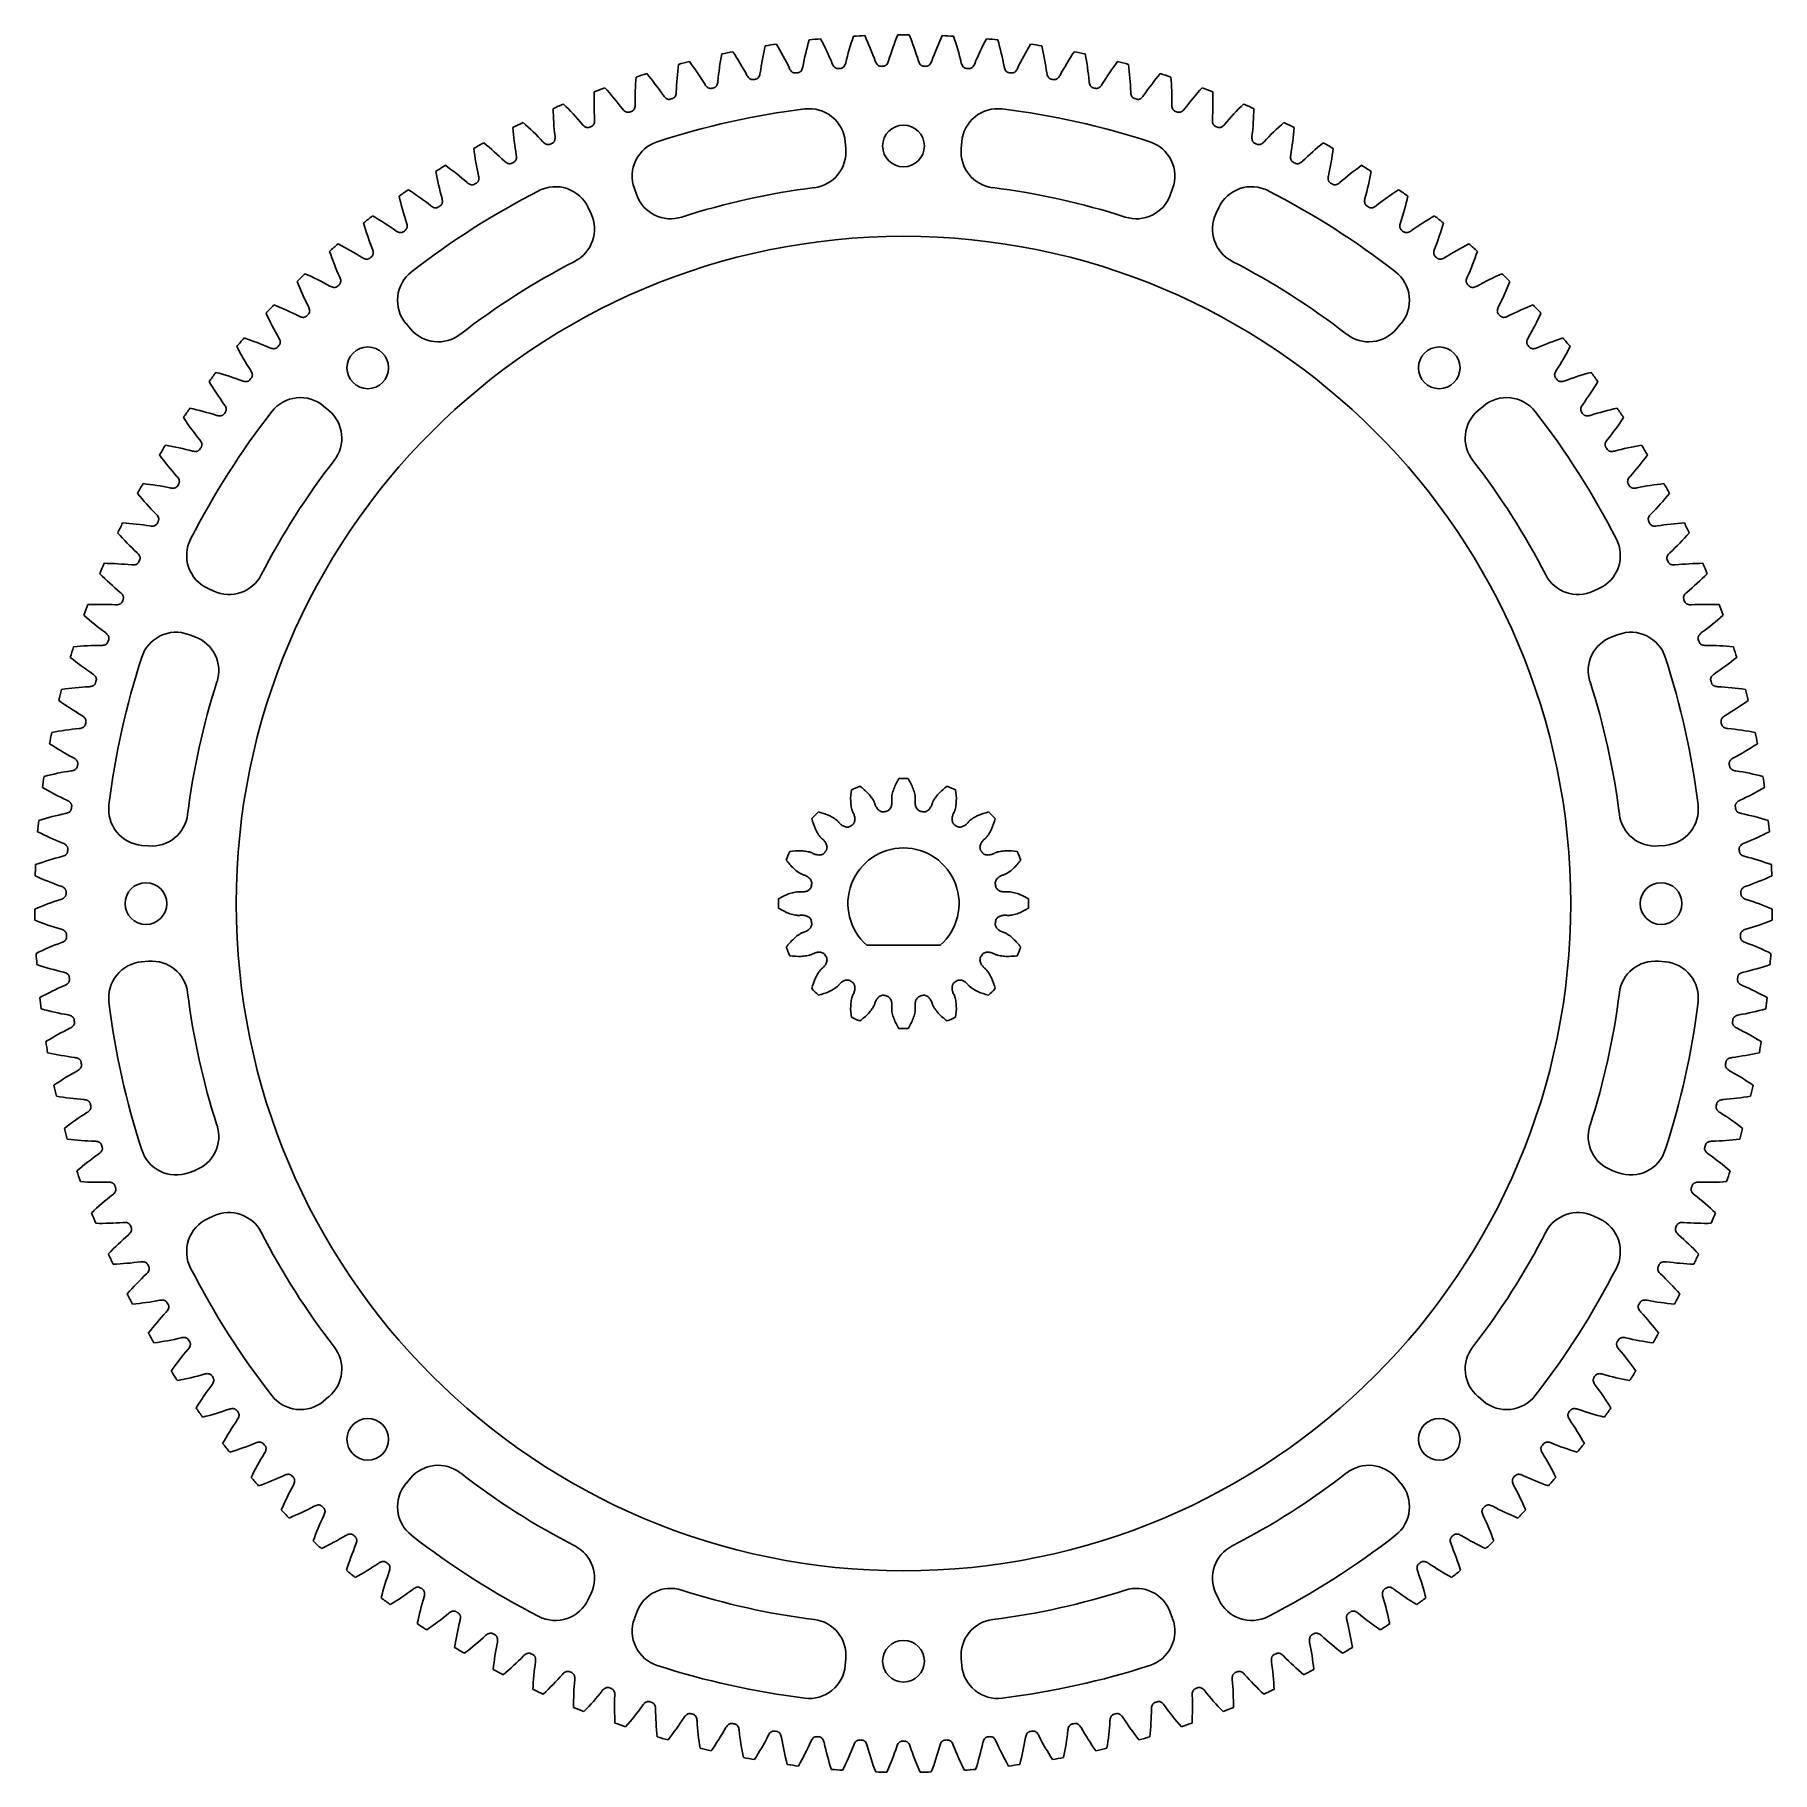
# Model space of a CAD drawing. Header units: millimetres. Extents: x -62 to 62, y -62 to 63.
import ezdxf

# ---------------------------------------------------------------- set-up
doc = ezdxf.new("R2010")
doc.units = ezdxf.units.MM
doc.layers.add('1', color=7, linetype='CONTINUOUS', true_color=0xffffff)

msp = doc.modelspace()

# ---------------------------------------------------------------- linework, layer by layer
at = {"layer": '1', "color": 3, "linetype": 'Continuous'}
for p, q in [((-4.15, 54.31), (-4.19, 54.81)), ((4.19, 54.81), (4.15, 54.31)), ((-19.36, 51.44), (-19.19, 50.97)), ((19.19, 50.97), (19.36, 51.44)), ((-22.47, 49.61), (-22.68, 50.07)), ((22.68, 50.07), (22.47, 49.61)), ((-35.79, 41.72), (-35.47, 41.34)), ((35.47, 41.34), (35.79, 41.72)), ((-41.34, 35.47), (-41.72, 35.79)), ((41.72, 35.79), (41.34, 35.47)), ((-50.07, 22.68), (-49.61, 22.47)), ((49.61, 22.47), (50.07, 22.68)), ((-50.97, 19.19), (-51.44, 19.36)), ((51.44, 19.36), (50.97, 19.19)), ((-54.81, 4.19), (-54.31, 4.15)), ((54.31, 4.15), (54.81, 4.19)), ((2.65, -3), (-2.65, -3)), ((-54.31, -4.15), (-54.81, -4.19)), ((54.81, -4.19), (54.31, -4.15)), ((-51.44, -19.36), (-50.97, -19.19)), ((50.97, -19.19), (51.44, -19.36)), ((-49.61, -22.47), (-50.07, -22.68)), ((50.07, -22.68), (49.61, -22.47)), ((-41.72, -35.79), (-41.34, -35.47)), ((41.34, -35.47), (41.72, -35.79)), ((-35.47, -41.34), (-35.79, -41.72)), ((35.79, -41.72), (35.47, -41.34)), ((-22.68, -50.07), (-22.47, -49.61)), ((22.47, -49.61), (22.68, -50.07)), ((-19.19, -50.97), (-19.36, -51.44)), ((19.36, -51.44), (19.19, -50.97)), ((-4.19, -54.81), (-4.15, -54.31)), ((4.15, -54.31), (4.19, -54.81))]:
    msp.add_line(p, q, dxfattribs=at)
at = {"layer": '1', "color": 3, "linetype": 'Continuous', "extrusion": (0, 0, -1)}
for centre, radius in [((0, 54.5), 1.5), ((0, 0), 48), ((38.54, 38.54), 1.5), ((-38.54, 38.54), 1.5), ((54.5, 0), 1.5), ((-54.5, 0), 1.5), ((38.54, -38.54), 1.5), ((-38.54, -38.54), 1.5), ((0, -54.5), 1.5)]:
    msp.add_circle(centre, radius, dxfattribs=at)
at = {"layer": '1', "color": 3, "linetype": 'Continuous'}
for centre, radius, start, end in [((0, 0), 60.25, 94.3161, 94.4644), ((0, 0), 60.25, 91.3893, 91.5376), ((0, 0), 60.25, 88.4624, 88.6107), ((0, 0), 60.25, 85.5356, 85.6839), ((0, 0), 60.25, 100.1697, 100.3181), ((0, 0), 60.25, 97.2429, 97.3912), ((0, 0), 60.25, 82.6088, 82.7571), ((0, 0), 60.25, 79.6819, 79.8303), ((0, 0), 60.25, 106.0234, 106.1717), ((0, 0), 60.25, 103.0966, 103.2449), ((0, 0), 60.25, 76.7551, 76.9034), ((0, 0), 60.25, 73.8283, 73.9766), ((0, 0), 60.25, 108.9502, 109.0985), ((0, 0), 57.6, 97.0839, 107.9161), ((-6.78, 54.58), 2.6, 5, 97.0839), ((6.78, 54.58), 2.6, 82.9161, 175), ((0, 0), 57.6, 72.0839, 82.9161), ((0, 0), 60.25, 70.9015, 71.0498), ((0, 0), 60.25, 111.8771, 112.0254), ((0, 0), 60.25, 67.9746, 68.1229), ((0, 0), 60.25, 114.8039, 114.9522), ((-16.92, 52.33), 2.6, 107.9161, 200), ((-6.74, 54.08), 2.6, 277.1031, 5), ((6.74, 54.08), 2.6, 175, 262.8969), ((16.92, 52.33), 2.6, 340, 72.0839), ((0, 0), 60.25, 65.0478, 65.1961), ((0, 0), 60.25, 117.7307, 117.879), ((0, 0), 60.25, 62.121, 62.2693), ((0, 0), 57.6, 117.0839, 127.9161), ((0, 0), 60.25, 120.6576, 120.8059), ((-25.04, 48.97), 2.6, 25, 117.0839), ((25.04, 48.97), 2.6, 62.9161, 155), ((0, 0), 57.6, 52.0839, 62.9161), ((0, 0), 60.25, 59.1941, 59.3424), ((0, 0), 60.25, 123.5844, 123.7327), ((-16.75, 51.86), 2.6, 200, 287.8969), ((16.75, 51.86), 2.6, 252.1031, 340), ((0, 0), 60.25, 56.2673, 56.4156), ((-24.83, 48.52), 2.6, 297.1031, 25), ((24.83, 48.52), 2.6, 155, 242.8969), ((0, 0), 60.25, 126.5112, 126.6595), ((0, 0), 60.25, 53.3405, 53.4888), ((0, 0), 60.25, 129.438, 129.5864), ((0, 0), 60.25, 50.4136, 50.562), ((-33.8, 43.39), 2.6, 127.9161, 220), ((33.8, 43.39), 2.6, 320, 52.0839), ((0, 0), 60.25, 132.3649, 132.5132), ((0, 0), 60.25, 47.4868, 47.6351), ((0, 0), 60.25, 135.2917, 135.44), ((-33.48, 43.01), 2.6, 220, 307.8969), ((33.48, 43.01), 2.6, 232.1031, 320), ((0, 0), 60.25, 44.56, 44.7083), ((0, 0), 60.25, 138.2185, 138.3668), ((0, 0), 60.25, 41.6332, 41.7815), ((0, 0), 60.25, 141.1454, 141.2937), ((0, 0), 60.25, 38.7063, 38.8546), ((-43.39, 33.8), 2.6, 50, 142.0839), ((43.39, 33.8), 2.6, 37.9161, 130), ((0, 0), 57.6, 142.0839, 152.9161), ((0, 0), 60.25, 144.0722, 144.2205), ((-43.01, 33.48), 2.6, 322.1031, 50), ((43.01, 33.48), 2.6, 130, 217.8969), ((0, 0), 57.6, 27.0839, 37.9161), ((0, 0), 60.25, 35.7795, 35.9278), ((0, 0), 60.25, 146.999, 147.1473), ((0, 0), 60.25, 32.8527, 33.001), ((0, 0), 60.25, 149.9258, 150.0742), ((0, 0), 60.25, 29.9258, 30.0742), ((0, 0), 60.25, 152.8527, 153.001), ((0, 0), 60.25, 26.999, 27.1473), ((-48.97, 25.04), 2.6, 152.9161, 245), ((48.97, 25.04), 2.6, 295, 27.0839), ((0, 0), 60.25, 155.7795, 155.9278), ((0, 0), 60.25, 24.0722, 24.2205), ((-48.52, 24.83), 2.6, 245, 332.8969), ((48.52, 24.83), 2.6, 207.1031, 295), ((0, 0), 60.25, 158.7063, 158.8546), ((0, 0), 60.25, 21.1454, 21.2937), ((0, 0), 60.25, 161.6332, 161.7815), ((-52.33, 16.92), 2.6, 70, 162.0839), ((-51.86, 16.75), 2.6, 342.1031, 70), ((51.86, 16.75), 2.6, 110, 197.8969), ((52.33, 16.92), 2.6, 17.9161, 110), ((0, 0), 60.25, 18.2185, 18.3668), ((0, 0), 57.6, 162.0839, 172.9161), ((0, 0), 57.6, 7.0839, 17.9161), ((0, 0), 60.25, 164.56, 164.7083), ((0, 0), 60.25, 15.2917, 15.44), ((0, 0), 60.25, 167.4868, 167.6351), ((0, 0), 60.25, 12.3649, 12.5132), ((0, 0), 60.25, 170.4136, 170.562), ((0, 0), 60.25, 9.438, 9.5864), ((0, 0), 60.25, 173.3405, 173.4888), ((-54.58, 6.78), 2.6, 172.9161, 265), ((-54.08, 6.74), 2.6, 265, 352.8969), ((0, 0), 6.75, 100.6798, 101.8202), ((0, 0), 6.75, 78.1798, 79.3202), ((54.08, 6.74), 2.6, 187.1031, 275), ((54.58, 6.78), 2.6, 275, 7.0839), ((0, 0), 60.25, 6.5112, 6.6595), ((0, 0), 6.75, 123.1798, 124.3202), ((0, 0), 6.75, 55.6798, 56.8202), ((0, 0), 60.25, 176.2673, 176.4156), ((0, 0), 6.75, 145.6798, 146.8202), ((0, 0), 4, 311.4096, 228.5904), ((0, 0), 6.75, 33.1798, 34.3202), ((0, 0), 60.25, 3.5844, 3.7327), ((0, 0), 6.75, 168.1798, 169.3202), ((0, 0), 6.75, 10.6798, 11.8202), ((0, 0), 60.25, 179.1941, 179.3425), ((0, 0), 60.25, 0.6575, 0.8059), ((0, 0), 60.25, 182.121, 182.2693), ((0, 0), 6.75, 190.6798, 191.8202), ((0, 0), 6.75, 348.1798, 349.3202), ((0, 0), 60.25, 357.7307, 357.879), ((0, 0), 6.75, 213.1798, 214.3202), ((0, 0), 6.75, 325.6798, 326.8202), ((-54.58, -6.78), 2.6, 95, 187.0839), ((-54.08, -6.74), 2.6, 7.1031, 95), ((54.08, -6.74), 2.6, 85, 172.8969), ((54.58, -6.78), 2.6, 352.9161, 85), ((0, 0), 60.25, 185.0478, 185.1961), ((0, 0), 6.75, 235.6798, 236.8202), ((0, 0), 6.75, 303.1798, 304.3202), ((0, 0), 60.25, 354.8039, 354.9522), ((0, 0), 57.6, 187.0839, 197.9161), ((0, 0), 6.75, 258.1798, 259.3202), ((0, 0), 6.75, 280.6798, 281.8202), ((0, 0), 57.6, 342.0839, 352.9161), ((0, 0), 60.25, 187.9746, 188.1229), ((0, 0), 60.25, 351.8771, 352.0254), ((0, 0), 60.25, 190.9015, 191.0498), ((0, 0), 60.25, 348.9502, 349.0985), ((0, 0), 60.25, 193.8283, 193.9766), ((0, 0), 60.25, 346.0234, 346.1717), ((-51.86, -16.75), 2.6, 290, 17.8969), ((51.86, -16.75), 2.6, 162.1031, 250), ((0, 0), 60.25, 196.7551, 196.9034), ((0, 0), 60.25, 343.0966, 343.2449), ((-52.33, -16.92), 2.6, 197.9161, 290), ((52.33, -16.92), 2.6, 250, 342.0839), ((0, 0), 60.25, 199.6819, 199.8303), ((0, 0), 60.25, 340.1697, 340.3181), ((-48.52, -24.83), 2.6, 27.1031, 115), ((48.52, -24.83), 2.6, 65, 152.8969), ((0, 0), 60.25, 202.6088, 202.7571), ((-48.97, -25.04), 2.6, 115, 207.0839), ((48.97, -25.04), 2.6, 332.9161, 65), ((0, 0), 60.25, 337.2429, 337.3912), ((0, 0), 60.25, 205.5356, 205.6839), ((0, 0), 57.6, 207.0839, 217.9161), ((0, 0), 57.6, 322.0839, 332.9161), ((0, 0), 60.25, 334.3161, 334.4644), ((0, 0), 60.25, 208.4624, 208.6107), ((0, 0), 60.25, 331.3893, 331.5376), ((0, 0), 60.25, 211.3893, 211.5376), ((-43.01, -33.48), 2.6, 310, 37.8969), ((43.01, -33.48), 2.6, 142.1031, 230), ((0, 0), 60.25, 328.4624, 328.6107), ((0, 0), 60.25, 214.3161, 214.4644), ((0, 0), 60.25, 325.5356, 325.6839), ((-43.39, -33.8), 2.6, 217.9161, 310), ((43.39, -33.8), 2.6, 230, 322.0839), ((0, 0), 60.25, 217.2429, 217.3912), ((0, 0), 60.25, 322.6088, 322.7571), ((0, 0), 60.25, 220.1697, 220.3181), ((0, 0), 60.25, 319.6819, 319.8303), ((0, 0), 60.25, 223.0966, 223.2449), ((-33.48, -43.01), 2.6, 52.1031, 140), ((33.48, -43.01), 2.6, 40, 127.8969), ((0, 0), 60.25, 316.7551, 316.9034), ((-33.8, -43.39), 2.6, 140, 232.0839), ((33.8, -43.39), 2.6, 307.9161, 40), ((0, 0), 60.25, 226.0234, 226.1717), ((0, 0), 60.25, 313.8283, 313.9766), ((0, 0), 60.25, 228.9502, 229.0985), ((0, 0), 57.6, 232.0839, 242.9161), ((-24.83, -48.52), 2.6, 335, 62.8969), ((24.83, -48.52), 2.6, 117.1031, 205), ((0, 0), 57.6, 297.0839, 307.9161), ((0, 0), 60.25, 310.9015, 311.0498), ((0, 0), 60.25, 231.8771, 232.0254), ((0, 0), 60.25, 307.9746, 308.1229), ((0, 0), 60.25, 234.8039, 234.9522), ((-16.75, -51.86), 2.6, 72.1031, 160), ((16.75, -51.86), 2.6, 20, 107.8969), ((0, 0), 60.25, 305.0478, 305.1961), ((0, 0), 60.25, 237.7307, 237.879), ((-25.04, -48.97), 2.6, 242.9161, 335), ((25.04, -48.97), 2.6, 205, 297.0839), ((0, 0), 60.25, 302.121, 302.2693), ((-16.92, -52.33), 2.6, 160, 252.0839), ((-6.74, -54.08), 2.6, 355, 82.8969), ((6.74, -54.08), 2.6, 97.1031, 185), ((16.92, -52.33), 2.6, 287.9161, 20), ((0, 0), 60.25, 240.6575, 240.8059), ((0, 0), 60.25, 299.1941, 299.3424), ((0, 0), 60.25, 243.5844, 243.7327), ((0, 0), 57.6, 252.0839, 262.9161), ((-6.78, -54.58), 2.6, 262.9161, 355), ((6.78, -54.58), 2.6, 185, 277.0839), ((0, 0), 57.6, 277.0839, 287.9161), ((0, 0), 60.25, 296.2673, 296.4156), ((0, 0), 60.25, 246.5112, 246.6595), ((0, 0), 60.25, 293.3405, 293.4888), ((0, 0), 60.25, 249.438, 249.5864), ((0, 0), 60.25, 252.3649, 252.5132), ((0, 0), 60.25, 287.4868, 287.6351), ((0, 0), 60.25, 290.4136, 290.562), ((0, 0), 60.25, 255.2917, 255.44), ((0, 0), 60.25, 284.56, 284.7083), ((0, 0), 60.25, 258.2185, 258.3668), ((0, 0), 60.25, 261.1454, 261.2937), ((0, 0), 60.25, 264.0722, 264.2205), ((0, 0), 60.25, 275.7795, 275.9278), ((0, 0), 60.25, 278.7063, 278.8546), ((0, 0), 60.25, 281.6332, 281.7815), ((0, 0), 60.25, 266.999, 267.1473), ((0, 0), 60.25, 269.9258, 270.0742), ((0, 0), 60.25, 272.8527, 273.001)]:
    msp.add_arc(centre, radius, start, end, dxfattribs=at)
at = {"layer": '1', "color": 3, "linetype": 'Continuous', "extrusion": (0, 0, -1)}
for start, end in [(72.1031, 82.8969), (97.1031, 107.8969), (52.1031, 62.8969), (117.1031, 127.8969), (27.1031, 37.8969), (142.1031, 152.8969), (7.1031, 17.8969), (162.1031, 172.8969), (342.1031, 352.8969), (187.1031, 197.8969), (322.1031, 332.8969), (207.1031, 217.8969), (297.1031, 307.8969), (232.1031, 242.8969), (277.1031, 287.8969), (252.1031, 262.8969)]:
    msp.add_arc((0, 0), 51.9, start, end, dxfattribs=at)
at = {"layer": '1', "color": 6, "linetype": 'Continuous'}
for points in [[(-0.41, 62.5), (-0.14, 62.5), (0.14, 62.5), (0.41, 62.5)], [(-13.08, 61.12), (-12.81, 61.17), (-12.55, 61.23), (-12.28, 61.28)], [(-12.28, 61.28), (-11.92, 60.73), (-11.57, 60.16), (-11.26, 59.58)], [(-10.31, 59.75), (-10.22, 60.41), (-10.09, 61.06), (-9.94, 61.7)], [(-9.94, 61.7), (-9.67, 61.75), (-9.41, 61.79), (-9.14, 61.83)], [(-9.14, 61.83), (-8.8, 61.26), (-8.48, 60.67), (-8.2, 60.08)], [(-7.25, 60.2), (-7.12, 60.85), (-6.96, 61.49), (-6.78, 62.13)], [(-6.78, 62.13), (-6.51, 62.16), (-6.24, 62.19), (-5.97, 62.21)], [(-5.97, 62.21), (-5.66, 61.63), (-5.37, 61.03), (-5.12, 60.42)], [(-4.16, 60.49), (-4.01, 61.13), (-3.81, 61.77), (-3.6, 62.4)], [(-3.6, 62.4), (-3.33, 62.41), (-3.06, 62.43), (-2.78, 62.44)], [(-2.78, 62.44), (-2.51, 61.84), (-2.25, 61.22), (-2.03, 60.6)], [(-1.07, 60.62), (-0.88, 61.26), (-0.66, 61.88), (-0.41, 62.5)], [(0.41, 62.5), (0.66, 61.88), (0.88, 61.26), (1.07, 60.62)], [(2.03, 60.6), (2.25, 61.22), (2.51, 61.84), (2.78, 62.44)], [(2.78, 62.44), (3.06, 62.43), (3.33, 62.41), (3.6, 62.4)], [(3.6, 62.4), (3.81, 61.77), (4.01, 61.13), (4.16, 60.49)], [(5.12, 60.42), (5.37, 61.03), (5.66, 61.63), (5.97, 62.21)], [(5.97, 62.21), (6.24, 62.19), (6.51, 62.16), (6.78, 62.13)], [(6.78, 62.13), (6.96, 61.49), (7.12, 60.85), (7.25, 60.2)], [(8.2, 60.08), (8.48, 60.67), (8.8, 61.26), (9.14, 61.83)], [(9.14, 61.83), (9.41, 61.79), (9.67, 61.75), (9.94, 61.7)], [(9.94, 61.7), (10.09, 61.06), (10.22, 60.41), (10.31, 59.75)], [(11.26, 59.58), (11.57, 60.16), (11.92, 60.73), (12.28, 61.28)], [(12.28, 61.28), (12.55, 61.23), (12.81, 61.17), (13.08, 61.12)], [(-16.35, 58.39), (-16.33, 59.05), (-16.27, 59.71), (-16.18, 60.37)], [(-16.18, 60.37), (-15.92, 60.44), (-15.66, 60.51), (-15.4, 60.57)], [(-15.4, 60.57), (-15, 60.04), (-14.63, 59.49), (-14.28, 58.93)], [(-13.35, 59.15), (-13.29, 59.81), (-13.2, 60.46), (-13.08, 61.12)], [(13.08, 61.12), (13.2, 60.46), (13.29, 59.81), (13.35, 59.15)], [(14.28, 58.93), (14.63, 59.49), (15, 60.04), (15.4, 60.57)], [(15.4, 60.57), (15.66, 60.51), (15.92, 60.44), (16.18, 60.37)], [(16.18, 60.37), (16.27, 59.71), (16.33, 59.05), (16.35, 58.39)], [(-19.31, 57.48), (-19.32, 58.14), (-19.3, 58.8), (-19.24, 59.46)], [(-19.24, 59.46), (-18.99, 59.55), (-18.73, 59.63), (-18.47, 59.71)], [(-18.47, 59.71), (-18.05, 59.2), (-17.65, 58.67), (-17.27, 58.12)], [(17.27, 58.12), (17.65, 58.67), (18.05, 59.2), (18.47, 59.71)], [(18.47, 59.71), (18.73, 59.63), (18.99, 59.55), (19.24, 59.46)], [(19.24, 59.46), (19.3, 58.8), (19.32, 58.14), (19.31, 57.48)], [(-25.21, 57.19), (-24.96, 57.3), (-24.71, 57.41), (-24.46, 57.51)], [(-24.46, 57.51), (-23.99, 57.05), (-23.54, 56.56), (-23.11, 56.06)], [(-22.22, 56.41), (-22.26, 57.08), (-22.27, 57.74), (-22.26, 58.4)], [(-22.26, 58.4), (-22, 58.5), (-21.75, 58.59), (-21.49, 58.69)], [(-21.49, 58.69), (-21.05, 58.2), (-20.62, 57.69), (-20.22, 57.16)], [(20.22, 57.16), (20.62, 57.69), (21.05, 58.2), (21.49, 58.69)], [(21.49, 58.69), (21.75, 58.59), (22, 58.5), (22.26, 58.4)], [(22.26, 58.4), (22.27, 57.74), (22.26, 57.08), (22.22, 56.41)], [(23.11, 56.06), (23.54, 56.56), (23.99, 57.05), (24.46, 57.51)], [(24.46, 57.51), (24.71, 57.41), (24.96, 57.3), (25.21, 57.19)], [(-25.07, 55.21), (-25.15, 55.87), (-25.19, 56.53), (-25.21, 57.19)], [(25.21, 57.19), (25.19, 56.53), (25.15, 55.87), (25.07, 55.21)], [(-28.1, 55.83), (-27.85, 55.95), (-27.61, 56.07), (-27.37, 56.19)], [(-27.86, 53.85), (-27.97, 54.51), (-28.05, 55.17), (-28.1, 55.83)], [(-27.37, 56.19), (-26.87, 55.75), (-26.39, 55.29), (-25.94, 54.8)], [(25.94, 54.8), (26.39, 55.29), (26.87, 55.75), (27.37, 56.19)], [(27.37, 56.19), (27.61, 56.07), (27.85, 55.95), (28.1, 55.83)], [(28.1, 55.83), (28.05, 55.17), (27.97, 54.51), (27.86, 53.85)], [(-30.91, 54.32), (-30.67, 54.46), (-30.44, 54.59), (-30.2, 54.72)], [(-30.57, 52.36), (-30.72, 53.01), (-30.83, 53.66), (-30.91, 54.32)], [(-30.2, 54.72), (-29.68, 54.3), (-29.18, 53.87), (-28.71, 53.41)], [(28.71, 53.41), (29.18, 53.87), (29.68, 54.3), (30.2, 54.72)], [(30.2, 54.72), (30.44, 54.59), (30.67, 54.46), (30.91, 54.32)], [(30.91, 54.32), (30.83, 53.66), (30.72, 53.01), (30.57, 52.36)], [(-33.64, 52.67), (-33.42, 52.82), (-33.19, 52.96), (-32.96, 53.11)], [(-33.2, 50.73), (-33.38, 51.37), (-33.53, 52.02), (-33.64, 52.67)], [(-32.96, 53.11), (-32.42, 52.72), (-31.9, 52.31), (-31.4, 51.87)], [(31.4, 51.87), (31.9, 52.31), (32.42, 52.72), (32.96, 53.11)], [(32.96, 53.11), (33.19, 52.96), (33.42, 52.82), (33.64, 52.67)], [(33.64, 52.67), (33.53, 52.02), (33.38, 51.37), (33.2, 50.73)], [(-36.29, 50.89), (-36.07, 51.04), (-35.85, 51.2), (-35.62, 51.35)], [(-35.62, 51.35), (-35.07, 50.99), (-34.52, 50.61), (-34, 50.2)], [(34, 50.2), (34.52, 50.61), (35.07, 50.99), (35.62, 51.35)], [(35.62, 51.35), (35.85, 51.2), (36.07, 51.04), (36.29, 50.89)], [(-35.75, 48.97), (-35.96, 49.6), (-36.14, 50.24), (-36.29, 50.89)], [(36.29, 50.89), (36.14, 50.24), (35.96, 49.6), (35.75, 48.97)], [(-38.84, 48.97), (-38.63, 49.13), (-38.41, 49.3), (-38.2, 49.47)], [(-38.21, 47.08), (-38.45, 47.7), (-38.66, 48.33), (-38.84, 48.97)], [(-38.2, 49.47), (-37.62, 49.14), (-37.06, 48.78), (-36.52, 48.4)], [(36.52, 48.4), (37.06, 48.78), (37.62, 49.14), (38.2, 49.47)], [(38.2, 49.47), (38.41, 49.3), (38.63, 49.13), (38.84, 48.97)], [(38.84, 48.97), (38.66, 48.33), (38.45, 47.7), (38.21, 47.08)], [(-41.29, 46.92), (-41.09, 47.1), (-40.88, 47.28), (-40.68, 47.45)], [(-40.56, 45.07), (-40.83, 45.67), (-41.07, 46.29), (-41.29, 46.92)], [(-40.68, 47.45), (-40.08, 47.15), (-39.51, 46.83), (-38.95, 46.47)], [(38.95, 46.47), (39.51, 46.83), (40.08, 47.15), (40.68, 47.45)], [(41.29, 46.92), (41.07, 46.29), (40.83, 45.67), (40.56, 45.07)], [(40.68, 47.45), (40.88, 47.28), (41.09, 47.1), (41.29, 46.92)], [(-43.63, 44.75), (-43.44, 44.94), (-43.24, 45.13), (-43.05, 45.31)], [(-43.05, 45.31), (-42.44, 45.04), (-41.85, 44.75), (-41.27, 44.42)], [(41.27, 44.42), (41.85, 44.75), (42.44, 45.04), (43.05, 45.31)], [(43.05, 45.31), (43.24, 45.13), (43.44, 44.94), (43.63, 44.75)], [(-42.81, 42.94), (-43.11, 43.53), (-43.38, 44.13), (-43.63, 44.75)], [(43.63, 44.75), (43.38, 44.13), (43.11, 43.53), (42.81, 42.94)], [(-45.86, 42.46), (-45.68, 42.66), (-45.49, 42.86), (-45.3, 43.06)], [(-45.3, 43.06), (-44.68, 42.82), (-44.08, 42.55), (-43.48, 42.26)], [(43.48, 42.26), (44.08, 42.55), (44.68, 42.82), (45.3, 43.06)], [(45.3, 43.06), (45.49, 42.86), (45.68, 42.66), (45.86, 42.46)], [(-44.94, 40.7), (-45.28, 41.27), (-45.58, 41.86), (-45.86, 42.46)], [(45.86, 42.46), (45.58, 41.86), (45.28, 41.27), (44.94, 40.7)], [(-47.97, 40.07), (-47.79, 40.27), (-47.62, 40.48), (-47.44, 40.69)], [(-46.96, 38.35), (-47.33, 38.91), (-47.66, 39.48), (-47.97, 40.07)], [(-47.44, 40.69), (-46.81, 40.48), (-46.19, 40.25), (-45.58, 39.98)], [(45.58, 39.98), (46.19, 40.25), (46.81, 40.48), (47.44, 40.69)], [(47.97, 40.07), (47.66, 39.48), (47.33, 38.91), (46.96, 38.35)], [(47.44, 40.69), (47.62, 40.48), (47.79, 40.27), (47.97, 40.07)], [(-49.95, 37.56), (-49.79, 37.78), (-49.62, 38), (-49.46, 38.21)], [(-48.86, 35.9), (-49.25, 36.44), (-49.61, 36.99), (-49.95, 37.56)], [(-49.46, 38.21), (-48.82, 38.04), (-48.19, 37.84), (-47.57, 37.6)], [(47.57, 37.6), (48.19, 37.84), (48.82, 38.04), (49.46, 38.21)], [(49.95, 37.56), (49.61, 36.99), (49.25, 36.44), (48.86, 35.9)], [(49.46, 38.21), (49.62, 38), (49.79, 37.78), (49.95, 37.56)], [(-51.8, 34.97), (-51.65, 35.19), (-51.5, 35.41), (-51.34, 35.64)], [(-51.34, 35.64), (-50.7, 35.49), (-50.05, 35.33), (-49.42, 35.12)], [(49.42, 35.12), (50.05, 35.33), (50.7, 35.49), (51.34, 35.64)], [(51.34, 35.64), (51.5, 35.41), (51.65, 35.19), (51.8, 34.97)], [(-50.63, 33.36), (-51.05, 33.88), (-51.44, 34.41), (-51.8, 34.97)], [(51.8, 34.97), (51.44, 34.41), (51.05, 33.88), (50.63, 33.36)], [(-53.52, 32.27), (-53.38, 32.51), (-53.24, 32.74), (-53.1, 32.97)], [(-53.1, 32.97), (-52.44, 32.86), (-51.79, 32.72), (-51.15, 32.55)], [(51.15, 32.55), (51.79, 32.72), (52.44, 32.86), (53.1, 32.97)], [(53.1, 32.97), (53.24, 32.74), (53.38, 32.51), (53.52, 32.27)], [(-52.27, 30.73), (-52.71, 31.22), (-53.13, 31.74), (-53.52, 32.27)], [(53.52, 32.27), (53.13, 31.74), (52.71, 31.22), (52.27, 30.73)], [(-55.1, 29.5), (-54.97, 29.74), (-54.84, 29.98), (-54.71, 30.21)], [(-54.71, 30.21), (-54.05, 30.14), (-53.4, 30.04), (-52.75, 29.9)], [(52.75, 29.9), (53.4, 30.04), (54.05, 30.14), (54.71, 30.21)], [(54.71, 30.21), (54.84, 29.98), (54.97, 29.74), (55.1, 29.5)], [(-53.77, 28.02), (-54.24, 28.49), (-54.68, 28.99), (-55.1, 29.5)], [(55.1, 29.5), (54.68, 28.99), (54.24, 28.49), (53.77, 28.02)], [(-56.53, 26.65), (-56.42, 26.89), (-56.3, 27.14), (-56.18, 27.38)], [(-55.13, 25.24), (-55.62, 25.69), (-56.09, 26.16), (-56.53, 26.65)], [(-56.18, 27.38), (-55.52, 27.34), (-54.86, 27.27), (-54.21, 27.17)], [(54.21, 27.17), (54.86, 27.27), (55.52, 27.34), (56.18, 27.38)], [(56.53, 26.65), (56.09, 26.16), (55.62, 25.69), (55.13, 25.24)], [(56.18, 27.38), (56.3, 27.14), (56.42, 26.89), (56.53, 26.65)], [(-57.82, 23.73), (-57.72, 23.98), (-57.61, 24.23), (-57.51, 24.48)], [(-57.51, 24.48), (-56.84, 24.47), (-56.18, 24.43), (-55.52, 24.36)], [(55.52, 24.36), (56.18, 24.43), (56.84, 24.47), (57.51, 24.48)], [(57.51, 24.48), (57.61, 24.23), (57.72, 23.98), (57.82, 23.73)], [(-56.35, 22.39), (-56.86, 22.81), (-57.35, 23.26), (-57.82, 23.73)], [(57.82, 23.73), (57.35, 23.26), (56.86, 22.81), (56.35, 22.39)], [(-58.96, 20.74), (-58.87, 21), (-58.78, 21.25), (-58.68, 21.51)], [(-58.68, 21.51), (-58.02, 21.53), (-57.36, 21.53), (-56.69, 21.5)], [(56.69, 21.5), (57.36, 21.53), (58.02, 21.53), (58.68, 21.51)], [(58.68, 21.51), (58.78, 21.25), (58.87, 21), (58.96, 20.74)], [(-57.42, 19.49), (-57.95, 19.88), (-58.46, 20.3), (-58.96, 20.74)], [(58.96, 20.74), (58.46, 20.3), (57.95, 19.88), (57.42, 19.49)], [(-59.94, 17.71), (-59.86, 17.97), (-59.78, 18.22), (-59.7, 18.48)], [(-58.34, 16.53), (-58.89, 16.89), (-59.42, 17.29), (-59.94, 17.71)], [(-59.7, 18.48), (-59.04, 18.54), (-58.38, 18.58), (-57.72, 18.57)], [(57.72, 18.57), (58.38, 18.58), (59.04, 18.54), (59.7, 18.48)], [(59.94, 17.71), (59.42, 17.29), (58.89, 16.89), (58.34, 16.53)], [(59.7, 18.48), (59.78, 18.22), (59.86, 17.97), (59.94, 17.71)], [(-60.77, 14.62), (-60.7, 14.89), (-60.64, 15.15), (-60.57, 15.41)], [(-60.57, 15.41), (-59.91, 15.5), (-59.25, 15.57), (-58.59, 15.6)], [(58.59, 15.6), (59.25, 15.57), (59.91, 15.5), (60.57, 15.41)], [(60.57, 15.41), (60.64, 15.15), (60.7, 14.89), (60.77, 14.62)], [(-59.1, 13.53), (-59.68, 13.87), (-60.23, 14.23), (-60.77, 14.62)], [(60.77, 14.62), (60.23, 14.23), (59.68, 13.87), (59.1, 13.53)], [(-61.28, 12.3), (-60.63, 12.43), (-59.97, 12.53), (-59.31, 12.59)], [(59.31, 12.59), (59.97, 12.53), (60.63, 12.43), (61.28, 12.3)], [(-61.43, 11.5), (-61.38, 11.77), (-61.33, 12.03), (-61.28, 12.3)], [(-59.72, 10.49), (-60.31, 10.8), (-60.88, 11.14), (-61.43, 11.5)], [(61.43, 11.5), (60.88, 11.14), (60.31, 10.8), (59.72, 10.49)], [(61.28, 12.3), (61.33, 12.03), (61.38, 11.77), (61.43, 11.5)], [(-61.94, 8.35), (-61.9, 8.62), (-61.87, 8.89), (-61.83, 9.15)], [(-61.83, 9.15), (-61.18, 9.31), (-60.53, 9.45), (-59.88, 9.55)], [(-0.33, 8.99), (-0.11, 9), (0.11, 9), (0.33, 8.99)], [(59.88, 9.55), (60.53, 9.45), (61.18, 9.31), (61.83, 9.15)], [(61.83, 9.15), (61.87, 8.89), (61.9, 8.62), (61.94, 8.35)], [(-60.18, 7.43), (-60.78, 7.71), (-61.37, 8.02), (-61.94, 8.35)], [(-3.75, 8.18), (-3.55, 8.27), (-3.34, 8.36), (-3.13, 8.44)], [(3.13, 8.44), (3.34, 8.36), (3.55, 8.27), (3.75, 8.18)], [(61.94, 8.35), (61.37, 8.02), (60.78, 7.71), (60.18, 7.43)], [(-62.21, 5.98), (-61.58, 6.18), (-60.94, 6.34), (-60.29, 6.48)], [(-6.59, 6.12), (-6.44, 6.29), (-6.29, 6.44), (-6.12, 6.59)], [(6.12, 6.59), (6.29, 6.44), (6.44, 6.29), (6.59, 6.12)], [(60.29, 6.48), (60.94, 6.34), (61.58, 6.18), (62.21, 5.98)], [(-62.29, 5.17), (-62.26, 5.44), (-62.24, 5.71), (-62.21, 5.98)], [(-60.48, 4.35), (-61.09, 4.59), (-61.7, 4.87), (-62.29, 5.17)], [(62.29, 5.17), (61.7, 4.87), (61.09, 4.59), (60.48, 4.35)], [(62.21, 5.98), (62.24, 5.71), (62.26, 5.44), (62.29, 5.17)], [(-62.47, 1.99), (-62.46, 2.26), (-62.45, 2.53), (-62.44, 2.8)], [(-62.44, 2.8), (-61.81, 3.03), (-61.18, 3.22), (-60.54, 3.39)], [(-8.44, 3.13), (-8.36, 3.34), (-8.27, 3.55), (-8.18, 3.75)], [(8.18, 3.75), (8.27, 3.55), (8.36, 3.34), (8.44, 3.13)], [(60.54, 3.39), (61.18, 3.22), (61.81, 3.03), (62.44, 2.8)], [(62.44, 2.8), (62.45, 2.53), (62.46, 2.26), (62.47, 1.99)], [(-60.62, 1.25), (-61.25, 1.47), (-61.86, 1.72), (-62.47, 1.99)], [(62.47, 1.99), (61.86, 1.72), (61.25, 1.47), (60.62, 1.25)], [(-62.5, -0.39), (-61.89, -0.14), (-61.26, 0.1), (-60.63, 0.29)], [(-8.99, -0.33), (-9, -0.11), (-9, 0.11), (-8.99, 0.33)], [(8.99, 0.33), (9, 0.11), (9, -0.11), (8.99, -0.33)], [(60.63, 0.29), (61.26, 0.1), (61.89, -0.14), (62.5, -0.39)], [(-62.49, -1.2), (-62.49, -0.93), (-62.5, -0.66), (-62.5, -0.39)], [(-60.6, -1.84), (-61.24, -1.66), (-61.87, -1.45), (-62.49, -1.2)], [(62.49, -1.2), (61.87, -1.45), (61.24, -1.66), (60.6, -1.84)], [(62.5, -0.39), (62.5, -0.66), (62.49, -0.93), (62.49, -1.2)], [(-62.4, -3.58), (-61.8, -3.29), (-61.19, -3.03), (-60.57, -2.8)], [(-62.35, -4.39), (-62.36, -4.12), (-62.38, -3.85), (-62.4, -3.58)], [(-8.18, -3.75), (-8.27, -3.55), (-8.36, -3.34), (-8.44, -3.13)], [(8.44, -3.13), (8.36, -3.34), (8.27, -3.55), (8.18, -3.75)], [(60.57, -2.8), (61.19, -3.03), (61.8, -3.29), (62.4, -3.58)], [(62.4, -3.58), (62.38, -3.85), (62.36, -4.12), (62.35, -4.39)], [(-60.43, -4.93), (-61.08, -4.79), (-61.72, -4.6), (-62.35, -4.39)], [(62.35, -4.39), (61.72, -4.6), (61.08, -4.79), (60.43, -4.93)], [(-62.13, -6.76), (-61.55, -6.45), (-60.96, -6.15), (-60.35, -5.89)], [(-6.12, -6.59), (-6.29, -6.44), (-6.44, -6.29), (-6.59, -6.12)], [(6.59, -6.12), (6.44, -6.29), (6.29, -6.44), (6.12, -6.59)], [(60.35, -5.89), (60.96, -6.15), (61.55, -6.45), (62.13, -6.76)], [(-62.04, -7.57), (-62.07, -7.3), (-62.1, -7.03), (-62.13, -6.76)], [(62.13, -6.76), (62.1, -7.03), (62.07, -7.3), (62.04, -7.57)], [(-60.1, -8.01), (-60.75, -7.9), (-61.4, -7.75), (-62.04, -7.57)], [(-3.13, -8.44), (-3.34, -8.36), (-3.55, -8.27), (-3.75, -8.18)], [(3.75, -8.18), (3.55, -8.27), (3.34, -8.36), (3.13, -8.44)], [(62.04, -7.57), (61.4, -7.75), (60.75, -7.9), (60.1, -8.01)], [(-61.71, -9.93), (-61.14, -9.58), (-60.56, -9.26), (-59.97, -8.97)], [(-61.57, -10.73), (-61.62, -10.46), (-61.66, -10.19), (-61.71, -9.93)], [(0.33, -8.99), (0.11, -9), (-0.11, -9), (-0.33, -8.99)], [(59.97, -8.97), (60.56, -9.26), (61.14, -9.58), (61.71, -9.93)], [(61.71, -9.93), (61.66, -10.19), (61.62, -10.46), (61.57, -10.73)], [(-59.61, -11.07), (-60.27, -10.99), (-60.92, -10.87), (-61.57, -10.73)], [(61.57, -10.73), (60.92, -10.87), (60.27, -10.99), (59.61, -11.07)], [(-61.12, -13.07), (-60.57, -12.69), (-60.01, -12.34), (-59.43, -12.02)], [(59.43, -12.02), (60.01, -12.34), (60.57, -12.69), (61.12, -13.07)], [(-60.94, -13.86), (-61, -13.6), (-61.06, -13.33), (-61.12, -13.07)], [(61.12, -13.07), (61.06, -13.33), (61, -13.6), (60.94, -13.86)], [(-58.97, -14.1), (-59.63, -14.05), (-60.29, -13.97), (-60.94, -13.86)], [(60.94, -13.86), (60.29, -13.97), (59.63, -14.05), (58.97, -14.1)], [(-60.37, -16.17), (-59.85, -15.77), (-59.3, -15.39), (-58.74, -15.03)], [(-60.16, -16.95), (-60.23, -16.69), (-60.3, -16.43), (-60.37, -16.17)], [(58.74, -15.03), (59.3, -15.39), (59.85, -15.77), (60.37, -16.17)], [(60.37, -16.17), (60.3, -16.43), (60.23, -16.69), (60.16, -16.95)], [(-58.17, -17.09), (-58.84, -17.08), (-59.5, -17.03), (-60.16, -16.95)], [(60.16, -16.95), (59.5, -17.03), (58.84, -17.08), (58.17, -17.09)], [(-59.47, -19.23), (-58.96, -18.8), (-58.44, -18.39), (-57.89, -18.01)], [(57.89, -18.01), (58.44, -18.39), (58.96, -18.8), (59.47, -19.23)], [(-59.21, -20), (-59.3, -19.75), (-59.38, -19.49), (-59.47, -19.23)], [(59.47, -19.23), (59.38, -19.49), (59.3, -19.75), (59.21, -20)], [(-57.22, -20.04), (-57.89, -20.06), (-58.55, -20.05), (-59.21, -20)], [(-58.41, -22.24), (-57.93, -21.79), (-57.42, -21.35), (-56.9, -20.95)], [(56.9, -20.95), (57.42, -21.35), (57.93, -21.79), (58.41, -22.24)], [(59.21, -20), (58.55, -20.05), (57.89, -20.06), (57.22, -20.04)], [(-58.11, -23), (-58.21, -22.75), (-58.31, -22.5), (-58.41, -22.24)], [(58.41, -22.24), (58.31, -22.5), (58.21, -22.75), (58.11, -23)], [(-56.13, -22.94), (-56.79, -22.99), (-57.45, -23.01), (-58.11, -23)], [(58.11, -23), (57.45, -23.01), (56.79, -22.99), (56.13, -22.94)], [(-57.2, -25.2), (-56.74, -24.72), (-56.26, -24.26), (-55.76, -23.82)], [(55.76, -23.82), (56.26, -24.26), (56.74, -24.72), (57.2, -25.2)], [(-56.86, -25.94), (-56.98, -25.69), (-57.09, -25.44), (-57.2, -25.2)], [(-54.88, -25.77), (-55.54, -25.86), (-56.2, -25.91), (-56.86, -25.94)], [(56.86, -25.94), (56.2, -25.91), (55.54, -25.86), (54.88, -25.77)], [(57.2, -25.2), (57.09, -25.44), (56.98, -25.69), (56.86, -25.94)], [(-55.84, -28.08), (-55.4, -27.58), (-54.95, -27.1), (-54.47, -26.64)], [(54.47, -26.64), (54.95, -27.1), (55.4, -27.58), (55.84, -28.08)], [(-55.47, -28.81), (-55.59, -28.57), (-55.71, -28.32), (-55.84, -28.08)], [(-53.49, -28.54), (-54.15, -28.66), (-54.8, -28.75), (-55.47, -28.81)], [(55.47, -28.81), (54.8, -28.75), (54.15, -28.66), (53.49, -28.54)], [(55.84, -28.08), (55.71, -28.32), (55.59, -28.57), (55.47, -28.81)], [(-54.33, -30.9), (-53.92, -30.37), (-53.49, -29.87), (-53.04, -29.39)], [(53.04, -29.39), (53.49, -29.87), (53.92, -30.37), (54.33, -30.9)], [(-53.92, -31.6), (-54.06, -31.37), (-54.19, -31.13), (-54.33, -30.9)], [(-51.97, -31.24), (-52.61, -31.39), (-53.27, -31.51), (-53.92, -31.6)], [(53.92, -31.6), (53.27, -31.51), (52.61, -31.39), (51.97, -31.24)], [(54.33, -30.9), (54.19, -31.13), (54.06, -31.37), (53.92, -31.6)], [(-52.68, -33.63), (-52.3, -33.09), (-51.9, -32.56), (-51.47, -32.06)], [(51.47, -32.06), (51.9, -32.56), (52.3, -33.09), (52.68, -33.63)], [(-52.24, -34.31), (-52.39, -34.09), (-52.53, -33.86), (-52.68, -33.63)], [(52.68, -33.63), (52.53, -33.86), (52.39, -34.09), (52.24, -34.31)], [(-50.3, -33.85), (-50.94, -34.04), (-51.59, -34.19), (-52.24, -34.31)], [(-50.89, -36.28), (-50.54, -35.72), (-50.17, -35.17), (-49.76, -34.64)], [(49.76, -34.64), (50.17, -35.17), (50.54, -35.72), (50.89, -36.28)], [(52.24, -34.31), (51.59, -34.19), (50.94, -34.04), (50.3, -33.85)], [(-50.42, -36.94), (-50.58, -36.72), (-50.74, -36.5), (-50.89, -36.28)], [(-48.51, -36.37), (-49.14, -36.59), (-49.77, -36.78), (-50.42, -36.94)], [(-48.98, -38.83), (-48.65, -38.25), (-48.3, -37.68), (-47.93, -37.14)], [(47.93, -37.14), (48.3, -37.68), (48.65, -38.25), (48.98, -38.83)], [(50.42, -36.94), (49.77, -36.78), (49.14, -36.59), (48.51, -36.37)], [(50.89, -36.28), (50.74, -36.5), (50.58, -36.72), (50.42, -36.94)], [(-48.47, -39.46), (-48.64, -39.25), (-48.81, -39.04), (-48.98, -38.83)], [(-46.59, -38.8), (-47.2, -39.05), (-47.83, -39.27), (-48.47, -39.46)], [(-46.93, -41.28), (-46.64, -40.68), (-46.32, -40.1), (-45.97, -39.54)], [(45.97, -39.54), (46.32, -40.1), (46.64, -40.68), (46.93, -41.28)], [(48.47, -39.46), (47.83, -39.27), (47.2, -39.05), (46.59, -38.8)], [(48.98, -38.83), (48.81, -39.04), (48.64, -39.25), (48.47, -39.46)], [(-44.55, -41.13), (-45.15, -41.41), (-45.76, -41.66), (-46.39, -41.89)], [(46.39, -41.89), (45.76, -41.66), (45.15, -41.41), (44.55, -41.13)], [(-46.39, -41.89), (-46.57, -41.68), (-46.75, -41.48), (-46.93, -41.28)], [(-44.76, -43.62), (-44.5, -43.01), (-44.21, -42.41), (-43.89, -41.83)], [(43.89, -41.83), (44.21, -42.41), (44.5, -43.01), (44.76, -43.62)], [(46.93, -41.28), (46.75, -41.48), (46.57, -41.68), (46.39, -41.89)], [(-44.19, -44.2), (-44.38, -44.01), (-44.57, -43.81), (-44.76, -43.62)], [(-42.39, -43.35), (-42.97, -43.66), (-43.58, -43.94), (-44.19, -44.2)], [(44.19, -44.2), (43.58, -43.94), (42.97, -43.66), (42.39, -43.35)], [(44.76, -43.62), (44.57, -43.81), (44.38, -44.01), (44.19, -44.2)], [(-42.47, -45.85), (-42.24, -45.23), (-41.99, -44.62), (-41.7, -44.02)], [(41.7, -44.02), (41.99, -44.62), (42.24, -45.23), (42.47, -45.85)], [(-41.87, -46.4), (-42.08, -46.22), (-42.28, -46.03), (-42.47, -45.85)], [(-40.12, -45.46), (-40.69, -45.8), (-41.28, -46.11), (-41.87, -46.4)], [(-40.08, -47.96), (-39.88, -47.33), (-39.65, -46.7), (-39.39, -46.09)], [(39.39, -46.09), (39.65, -46.7), (39.88, -47.33), (40.08, -47.96)], [(41.87, -46.4), (41.28, -46.11), (40.69, -45.8), (40.12, -45.46)], [(42.47, -45.85), (42.28, -46.03), (42.08, -46.22), (41.87, -46.4)], [(-37.75, -47.45), (-38.3, -47.82), (-38.87, -48.16), (-39.45, -48.48)], [(39.45, -48.48), (38.87, -48.16), (38.3, -47.82), (37.75, -47.45)], [(-39.45, -48.48), (-39.66, -48.3), (-39.87, -48.13), (-40.08, -47.96)], [(-37.58, -49.94), (-37.41, -49.3), (-37.22, -48.67), (-36.99, -48.04)], [(36.99, -48.04), (37.22, -48.67), (37.41, -49.3), (37.58, -49.94)], [(40.08, -47.96), (39.87, -48.13), (39.66, -48.3), (39.45, -48.48)], [(-36.92, -50.43), (-37.14, -50.27), (-37.36, -50.11), (-37.58, -49.94)], [(-35.27, -49.32), (-35.81, -49.71), (-36.36, -50.08), (-36.92, -50.43)], [(-34.98, -51.8), (-34.84, -51.15), (-34.68, -50.5), (-34.49, -49.87)], [(34.49, -49.87), (34.68, -50.5), (34.84, -51.15), (34.98, -51.8)], [(36.92, -50.43), (36.36, -50.08), (35.81, -49.71), (35.27, -49.32)], [(37.58, -49.94), (37.36, -50.11), (37.14, -50.27), (36.92, -50.43)], [(-32.71, -51.05), (-33.22, -51.48), (-33.75, -51.87), (-34.3, -52.25)], [(34.3, -52.25), (33.75, -51.87), (33.22, -51.48), (32.71, -51.05)], [(-34.3, -52.25), (-34.53, -52.1), (-34.75, -51.95), (-34.98, -51.8)], [(-32.29, -53.51), (-32.19, -52.86), (-32.06, -52.21), (-31.9, -51.56)], [(31.9, -51.56), (32.06, -52.21), (32.19, -52.86), (32.29, -53.51)], [(34.98, -51.8), (34.75, -51.95), (34.53, -52.1), (34.3, -52.25)], [(-31.59, -53.93), (-31.82, -53.79), (-32.06, -53.65), (-32.29, -53.51)], [(-30.06, -52.66), (-30.55, -53.1), (-31.06, -53.53), (-31.59, -53.93)], [(-29.51, -55.09), (-29.45, -54.43), (-29.35, -53.78), (-29.22, -53.13)], [(29.22, -53.13), (29.35, -53.78), (29.45, -54.43), (29.51, -55.09)], [(31.59, -53.93), (31.06, -53.53), (30.55, -53.1), (30.06, -52.66)], [(32.29, -53.51), (32.06, -53.65), (31.82, -53.79), (31.59, -53.93)], [(-27.33, -54.12), (-27.8, -54.6), (-28.29, -55.04), (-28.79, -55.47)], [(-26.66, -56.53), (-26.63, -55.87), (-26.57, -55.2), (-26.47, -54.55)], [(26.47, -54.55), (26.57, -55.2), (26.63, -55.87), (26.66, -56.53)], [(28.79, -55.47), (28.29, -55.04), (27.8, -54.6), (27.33, -54.12)], [(-28.79, -55.47), (-29.03, -55.35), (-29.27, -55.22), (-29.51, -55.09)], [(-24.53, -55.45), (-24.97, -55.94), (-25.44, -56.42), (-25.92, -56.87)], [(-23.74, -57.82), (-23.74, -57.15), (-23.71, -56.49), (-23.65, -55.83)], [(23.65, -55.83), (23.71, -56.49), (23.74, -57.15), (23.74, -57.82)], [(25.92, -56.87), (25.44, -56.42), (24.97, -55.94), (24.53, -55.45)], [(29.51, -55.09), (29.27, -55.22), (29.03, -55.35), (28.79, -55.47)], [(-25.92, -56.87), (-26.17, -56.76), (-26.42, -56.64), (-26.66, -56.53)], [(-21.67, -56.63), (-22.08, -57.15), (-22.53, -57.64), (-22.99, -58.12)], [(-20.76, -58.95), (-20.79, -58.29), (-20.8, -57.63), (-20.77, -56.96)], [(20.77, -56.96), (20.8, -57.63), (20.79, -58.29), (20.76, -58.95)], [(22.99, -58.12), (22.53, -57.64), (22.08, -57.15), (21.67, -56.63)], [(26.66, -56.53), (26.42, -56.64), (26.17, -56.76), (25.92, -56.87)], [(-22.99, -58.12), (-23.24, -58.02), (-23.49, -57.92), (-23.74, -57.82)], [(-18.75, -57.66), (-19.14, -58.2), (-19.55, -58.72), (-19.99, -59.22)], [(-17.72, -59.94), (-17.79, -59.28), (-17.83, -58.61), (-17.84, -57.95)], [(-15.78, -58.54), (-16.14, -59.1), (-16.53, -59.64), (-16.94, -60.16)], [(16.94, -60.16), (16.53, -59.64), (16.14, -59.1), (15.78, -58.54)], [(17.84, -57.95), (17.83, -58.61), (17.79, -59.28), (17.72, -59.94)], [(19.99, -59.22), (19.55, -58.72), (19.14, -58.2), (18.75, -57.66)], [(23.74, -57.82), (23.49, -57.92), (23.24, -58.02), (22.99, -58.12)], [(-19.99, -59.22), (-20.25, -59.13), (-20.5, -59.04), (-20.76, -58.95)], [(-16.94, -60.16), (-17.2, -60.09), (-17.46, -60.01), (-17.72, -59.94)], [(-14.64, -60.76), (-14.74, -60.11), (-14.81, -59.45), (-14.85, -58.79)], [(-12.77, -59.27), (-13.1, -59.85), (-13.46, -60.41), (-13.84, -60.95)], [(-11.51, -61.43), (-11.65, -60.78), (-11.76, -60.13), (-11.83, -59.47)], [(-9.73, -59.85), (-10.03, -60.44), (-10.36, -61.01), (-10.71, -61.57)], [(-8.36, -61.94), (-8.53, -61.3), (-8.67, -60.65), (-8.78, -59.99)], [(8.78, -59.99), (8.67, -60.65), (8.53, -61.3), (8.36, -61.94)], [(10.71, -61.57), (10.36, -61.01), (10.03, -60.44), (9.73, -59.85)], [(11.83, -59.47), (11.76, -60.13), (11.65, -60.78), (11.51, -61.43)], [(13.84, -60.95), (13.46, -60.41), (13.1, -59.85), (12.77, -59.27)], [(14.85, -58.79), (14.81, -59.45), (14.74, -60.11), (14.64, -60.76)], [(17.72, -59.94), (17.46, -60.01), (17.2, -60.09), (16.94, -60.16)], [(20.76, -58.95), (20.5, -59.04), (20.25, -59.13), (19.99, -59.22)], [(-13.84, -60.95), (-14.11, -60.89), (-14.37, -60.83), (-14.64, -60.76)], [(-6.66, -60.27), (-6.93, -60.87), (-7.23, -61.46), (-7.56, -62.04)], [(-5.19, -62.28), (-5.39, -61.65), (-5.57, -61.01), (-5.71, -60.36)], [(-3.58, -60.53), (-3.81, -61.15), (-4.08, -61.75), (-4.38, -62.35)], [(-2, -62.47), (-2.24, -61.85), (-2.44, -61.22), (-2.62, -60.58)], [(-0.48, -60.63), (-0.69, -61.26), (-0.93, -61.88), (-1.19, -62.49)], [(1.19, -62.49), (0.93, -61.88), (0.69, -61.26), (0.48, -60.63)], [(2.62, -60.58), (2.44, -61.22), (2.24, -61.85), (2, -62.47)], [(4.38, -62.35), (4.08, -61.75), (3.81, -61.15), (3.58, -60.53)], [(5.71, -60.36), (5.57, -61.01), (5.39, -61.65), (5.19, -62.28)], [(7.56, -62.04), (7.23, -61.46), (6.93, -60.87), (6.66, -60.27)], [(14.64, -60.76), (14.37, -60.83), (14.11, -60.89), (13.84, -60.95)], [(-10.71, -61.57), (-10.98, -61.53), (-11.25, -61.48), (-11.51, -61.43)], [(-7.56, -62.04), (-7.83, -62.01), (-8.09, -61.97), (-8.36, -61.94)], [(-4.38, -62.35), (-4.65, -62.33), (-4.92, -62.31), (-5.19, -62.28)], [(-1.19, -62.49), (-1.46, -62.48), (-1.73, -62.48), (-2, -62.47)], [(2, -62.47), (1.73, -62.48), (1.46, -62.48), (1.19, -62.49)], [(5.19, -62.28), (4.92, -62.31), (4.65, -62.33), (4.38, -62.35)], [(8.36, -61.94), (8.09, -61.97), (7.83, -62.01), (7.56, -62.04)], [(11.51, -61.43), (11.25, -61.48), (10.98, -61.53), (10.71, -61.57)]]:
    msp.add_open_spline(points, degree=3, dxfattribs=at)
for points, knots in [([(-8.2, 60.08), (-8.18, 60.03), (-8.13, 59.94), (-8.05, 59.85), (-7.98, 59.8), (-7.93, 59.78), (-7.89, 59.76), (-7.83, 59.75), (-7.78, 59.75), (-7.75, 59.75)], [0, 0, 0, 0, 0.25, 0.5, 0.625, 0.6875, 0.75, 0.875, 1, 1, 1, 1]), ([(-7.6, 59.77), (-7.57, 59.77), (-7.52, 59.79), (-7.47, 59.81), (-7.43, 59.84), (-7.39, 59.87), (-7.33, 59.94), (-7.28, 60.05), (-7.25, 60.15), (-7.25, 60.2)], [0, 0, 0, 0, 0.125, 0.25, 0.3125, 0.375, 0.5, 0.75, 1, 1, 1, 1]), ([(-5.12, 60.42), (-5.1, 60.37), (-5.06, 60.28), (-4.98, 60.18), (-4.91, 60.13), (-4.87, 60.1), (-4.82, 60.08), (-4.76, 60.07), (-4.71, 60.07), (-4.69, 60.07)], [0, 0, 0, 0, 0.25, 0.5, 0.625, 0.6875, 0.75, 0.875, 1, 1, 1, 1]), ([(-4.53, 60.08), (-4.51, 60.08), (-4.46, 60.09), (-4.4, 60.12), (-4.36, 60.14), (-4.32, 60.17), (-4.26, 60.24), (-4.2, 60.35), (-4.17, 60.44), (-4.16, 60.49)], [0, 0, 0, 0, 0.125, 0.25, 0.3125, 0.375, 0.5, 0.75, 1, 1, 1, 1]), ([(-2.03, 60.6), (-2.01, 60.55), (-1.97, 60.46), (-1.9, 60.36), (-1.84, 60.3), (-1.79, 60.27), (-1.75, 60.25), (-1.69, 60.23), (-1.64, 60.23), (-1.62, 60.23)], [0, 0, 0, 0, 0.25, 0.5, 0.625, 0.6875, 0.75, 0.875, 1, 1, 1, 1]), ([(-1.46, 60.23), (-1.44, 60.23), (-1.39, 60.24), (-1.33, 60.26), (-1.29, 60.29), (-1.24, 60.32), (-1.18, 60.38), (-1.12, 60.48), (-1.08, 60.58), (-1.07, 60.62)], [0, 0, 0, 0, 0.125, 0.25, 0.3125, 0.375, 0.5, 0.75, 1, 1, 1, 1]), ([(1.07, 60.62), (1.08, 60.58), (1.12, 60.48), (1.18, 60.38), (1.24, 60.32), (1.29, 60.29), (1.33, 60.26), (1.39, 60.24), (1.44, 60.23), (1.46, 60.23)], [0, 0, 0, 0, 0.25, 0.5, 0.625, 0.6875, 0.75, 0.875, 1, 1, 1, 1]), ([(1.62, 60.23), (1.64, 60.23), (1.69, 60.23), (1.75, 60.25), (1.79, 60.27), (1.84, 60.3), (1.9, 60.36), (1.97, 60.46), (2.01, 60.55), (2.03, 60.6)], [0, 0, 0, 0, 0.125, 0.25, 0.3125, 0.375, 0.5, 0.75, 1, 1, 1, 1]), ([(4.16, 60.49), (4.17, 60.44), (4.2, 60.35), (4.26, 60.24), (4.32, 60.17), (4.36, 60.14), (4.4, 60.12), (4.46, 60.09), (4.51, 60.08), (4.53, 60.08)], [0, 0, 0, 0, 0.25, 0.5, 0.625, 0.6875, 0.75, 0.875, 1, 1, 1, 1]), ([(4.69, 60.07), (4.71, 60.07), (4.76, 60.07), (4.82, 60.08), (4.87, 60.1), (4.91, 60.13), (4.98, 60.18), (5.06, 60.28), (5.1, 60.37), (5.12, 60.42)], [0, 0, 0, 0, 0.125, 0.25, 0.3125, 0.375, 0.5, 0.75, 1, 1, 1, 1]), ([(7.25, 60.2), (7.25, 60.15), (7.28, 60.05), (7.33, 59.94), (7.39, 59.87), (7.43, 59.84), (7.47, 59.81), (7.52, 59.79), (7.57, 59.77), (7.6, 59.77)], [0, 0, 0, 0, 0.25, 0.5, 0.625, 0.6875, 0.75, 0.875, 1, 1, 1, 1]), ([(7.75, 59.75), (7.78, 59.75), (7.83, 59.75), (7.89, 59.76), (7.93, 59.78), (7.98, 59.8), (8.05, 59.85), (8.13, 59.94), (8.18, 60.03), (8.2, 60.08)], [0, 0, 0, 0, 0.125, 0.25, 0.3125, 0.375, 0.5, 0.75, 1, 1, 1, 1]), ([(-14.28, 58.93), (-14.26, 58.88), (-14.2, 58.8), (-14.11, 58.72), (-14.03, 58.67), (-13.99, 58.66), (-13.94, 58.64), (-13.88, 58.64), (-13.83, 58.64), (-13.8, 58.65)], [0, 0, 0, 0, 0.25, 0.5, 0.625, 0.6875, 0.75, 0.875, 1, 1, 1, 1]), ([(-13.65, 58.68), (-13.63, 58.69), (-13.58, 58.71), (-13.53, 58.74), (-13.49, 58.77), (-13.46, 58.81), (-13.41, 58.88), (-13.37, 59), (-13.35, 59.1), (-13.35, 59.15)], [0, 0, 0, 0, 0.125, 0.25, 0.3125, 0.375, 0.5, 0.75, 1, 1, 1, 1]), ([(-11.26, 59.58), (-11.23, 59.54), (-11.18, 59.45), (-11.09, 59.36), (-11.02, 59.31), (-10.97, 59.29), (-10.93, 59.28), (-10.87, 59.27), (-10.82, 59.27), (-10.79, 59.28)], [0, 0, 0, 0, 0.25, 0.5, 0.625, 0.6875, 0.75, 0.875, 1, 1, 1, 1]), ([(-10.64, 59.3), (-10.61, 59.31), (-10.57, 59.32), (-10.51, 59.35), (-10.47, 59.38), (-10.44, 59.42), (-10.39, 59.49), (-10.34, 59.6), (-10.32, 59.7), (-10.31, 59.75)], [0, 0, 0, 0, 0.125, 0.25, 0.3125, 0.375, 0.5, 0.75, 1, 1, 1, 1]), ([(10.31, 59.75), (10.32, 59.7), (10.34, 59.6), (10.39, 59.49), (10.44, 59.42), (10.47, 59.38), (10.51, 59.35), (10.57, 59.32), (10.61, 59.31), (10.64, 59.3)], [0, 0, 0, 0, 0.25, 0.5, 0.625, 0.6875, 0.75, 0.875, 1, 1, 1, 1]), ([(10.79, 59.28), (10.82, 59.27), (10.87, 59.27), (10.93, 59.28), (10.97, 59.29), (11.02, 59.31), (11.09, 59.36), (11.18, 59.45), (11.23, 59.54), (11.26, 59.58)], [0, 0, 0, 0, 0.125, 0.25, 0.3125, 0.375, 0.5, 0.75, 1, 1, 1, 1]), ([(13.35, 59.15), (13.35, 59.1), (13.37, 59), (13.41, 58.88), (13.46, 58.81), (13.49, 58.77), (13.53, 58.74), (13.58, 58.71), (13.63, 58.69), (13.65, 58.68)], [0, 0, 0, 0, 0.25, 0.5, 0.625, 0.6875, 0.75, 0.875, 1, 1, 1, 1]), ([(13.8, 58.65), (13.83, 58.64), (13.88, 58.64), (13.94, 58.64), (13.99, 58.66), (14.03, 58.67), (14.11, 58.72), (14.2, 58.8), (14.26, 58.88), (14.28, 58.93)], [0, 0, 0, 0, 0.125, 0.25, 0.3125, 0.375, 0.5, 0.75, 1, 1, 1, 1]), ([(-17.27, 58.12), (-17.24, 58.08), (-17.18, 58), (-17.09, 57.92), (-17.01, 57.88), (-16.96, 57.86), (-16.92, 57.85), (-16.85, 57.85), (-16.8, 57.86), (-16.78, 57.87)], [0, 0, 0, 0, 0.25, 0.5, 0.625, 0.6875, 0.75, 0.875, 1, 1, 1, 1]), ([(-16.63, 57.91), (-16.61, 57.92), (-16.56, 57.94), (-16.51, 57.97), (-16.47, 58.01), (-16.44, 58.04), (-16.4, 58.12), (-16.36, 58.24), (-16.35, 58.34), (-16.35, 58.39)], [0, 0, 0, 0, 0.125, 0.25, 0.3125, 0.375, 0.5, 0.75, 1, 1, 1, 1]), ([(16.35, 58.39), (16.35, 58.34), (16.36, 58.24), (16.4, 58.12), (16.44, 58.04), (16.47, 58.01), (16.51, 57.97), (16.56, 57.94), (16.61, 57.92), (16.63, 57.91)], [0, 0, 0, 0, 0.25, 0.5, 0.625, 0.6875, 0.75, 0.875, 1, 1, 1, 1]), ([(16.78, 57.87), (16.8, 57.86), (16.85, 57.85), (16.92, 57.85), (16.96, 57.86), (17.01, 57.88), (17.09, 57.92), (17.18, 58), (17.24, 58.08), (17.27, 58.12)], [0, 0, 0, 0, 0.125, 0.25, 0.3125, 0.375, 0.5, 0.75, 1, 1, 1, 1]), ([(-22.45, 55.91), (-22.43, 55.92), (-22.38, 55.95), (-22.34, 55.99), (-22.3, 56.02), (-22.28, 56.06), (-22.24, 56.14), (-22.22, 56.27), (-22.22, 56.37), (-22.22, 56.41)], [0, 0, 0, 0, 0.125, 0.25, 0.3125, 0.375, 0.5, 0.75, 1, 1, 1, 1]), ([(-20.22, 57.16), (-20.19, 57.12), (-20.12, 57.05), (-20.02, 56.97), (-19.94, 56.94), (-19.9, 56.92), (-19.85, 56.92), (-19.79, 56.92), (-19.74, 56.93), (-19.71, 56.93)], [0, 0, 0, 0, 0.25, 0.5, 0.625, 0.6875, 0.75, 0.875, 1, 1, 1, 1]), ([(-19.57, 56.98), (-19.54, 56.99), (-19.5, 57.02), (-19.45, 57.05), (-19.41, 57.09), (-19.39, 57.13), (-19.34, 57.21), (-19.31, 57.33), (-19.31, 57.43), (-19.31, 57.48)], [0, 0, 0, 0, 0.125, 0.25, 0.3125, 0.375, 0.5, 0.75, 1, 1, 1, 1]), ([(19.31, 57.48), (19.31, 57.43), (19.31, 57.33), (19.34, 57.21), (19.39, 57.13), (19.41, 57.09), (19.45, 57.05), (19.5, 57.02), (19.54, 56.99), (19.57, 56.98)], [0, 0, 0, 0, 0.25, 0.5, 0.625, 0.6875, 0.75, 0.875, 1, 1, 1, 1]), ([(19.71, 56.93), (19.74, 56.93), (19.79, 56.92), (19.85, 56.92), (19.9, 56.92), (19.94, 56.94), (20.02, 56.97), (20.12, 57.05), (20.19, 57.12), (20.22, 57.16)], [0, 0, 0, 0, 0.125, 0.25, 0.3125, 0.375, 0.5, 0.75, 1, 1, 1, 1]), ([(22.22, 56.41), (22.22, 56.37), (22.22, 56.27), (22.24, 56.14), (22.28, 56.06), (22.3, 56.02), (22.34, 55.99), (22.38, 55.95), (22.43, 55.92), (22.45, 55.91)], [0, 0, 0, 0, 0.25, 0.5, 0.625, 0.6875, 0.75, 0.875, 1, 1, 1, 1]), ([(-25.28, 54.69), (-25.25, 54.7), (-25.21, 54.73), (-25.17, 54.77), (-25.14, 54.81), (-25.11, 54.85), (-25.08, 54.93), (-25.06, 55.06), (-25.07, 55.16), (-25.07, 55.21)], [0, 0, 0, 0, 0.125, 0.25, 0.3125, 0.375, 0.5, 0.75, 1, 1, 1, 1]), ([(-23.11, 56.06), (-23.08, 56.02), (-23.01, 55.95), (-22.91, 55.87), (-22.83, 55.84), (-22.78, 55.83), (-22.73, 55.83), (-22.67, 55.83), (-22.62, 55.84), (-22.59, 55.85)], [0, 0, 0, 0, 0.25, 0.5, 0.625, 0.6875, 0.75, 0.875, 1, 1, 1, 1]), ([(22.59, 55.85), (22.62, 55.84), (22.67, 55.83), (22.73, 55.83), (22.78, 55.83), (22.83, 55.84), (22.91, 55.87), (23.01, 55.95), (23.08, 56.02), (23.11, 56.06)], [0, 0, 0, 0, 0.125, 0.25, 0.3125, 0.375, 0.5, 0.75, 1, 1, 1, 1]), ([(25.07, 55.21), (25.07, 55.16), (25.06, 55.06), (25.08, 54.93), (25.11, 54.85), (25.14, 54.81), (25.17, 54.77), (25.21, 54.73), (25.25, 54.7), (25.28, 54.69)], [0, 0, 0, 0, 0.25, 0.5, 0.625, 0.6875, 0.75, 0.875, 1, 1, 1, 1]), ([(-28.04, 53.33), (-28.01, 53.34), (-27.97, 53.37), (-27.93, 53.42), (-27.9, 53.46), (-27.88, 53.5), (-27.85, 53.58), (-27.84, 53.71), (-27.85, 53.81), (-27.86, 53.85)], [0, 0, 0, 0, 0.125, 0.25, 0.3125, 0.375, 0.5, 0.75, 1, 1, 1, 1]), ([(-25.94, 54.8), (-25.91, 54.77), (-25.84, 54.7), (-25.73, 54.63), (-25.65, 54.61), (-25.6, 54.6), (-25.55, 54.59), (-25.49, 54.6), (-25.44, 54.62), (-25.42, 54.63)], [0, 0, 0, 0, 0.25, 0.5, 0.625, 0.6875, 0.75, 0.875, 1, 1, 1, 1]), ([(25.42, 54.63), (25.44, 54.62), (25.49, 54.6), (25.55, 54.59), (25.6, 54.6), (25.65, 54.61), (25.73, 54.63), (25.84, 54.7), (25.91, 54.77), (25.94, 54.8)], [0, 0, 0, 0, 0.125, 0.25, 0.3125, 0.375, 0.5, 0.75, 1, 1, 1, 1]), ([(27.86, 53.85), (27.85, 53.81), (27.84, 53.71), (27.85, 53.58), (27.88, 53.5), (27.9, 53.46), (27.93, 53.42), (27.97, 53.37), (28.01, 53.34), (28.04, 53.33)], [0, 0, 0, 0, 0.25, 0.5, 0.625, 0.6875, 0.75, 0.875, 1, 1, 1, 1]), ([(-28.71, 53.41), (-28.67, 53.37), (-28.6, 53.31), (-28.49, 53.25), (-28.4, 53.22), (-28.35, 53.22), (-28.3, 53.22), (-28.24, 53.23), (-28.2, 53.25), (-28.17, 53.26)], [0, 0, 0, 0, 0.25, 0.5, 0.625, 0.6875, 0.75, 0.875, 1, 1, 1, 1]), ([(28.17, 53.26), (28.2, 53.25), (28.24, 53.23), (28.3, 53.22), (28.35, 53.22), (28.4, 53.22), (28.49, 53.25), (28.6, 53.31), (28.67, 53.37), (28.71, 53.41)], [0, 0, 0, 0, 0.125, 0.25, 0.3125, 0.375, 0.5, 0.75, 1, 1, 1, 1]), ([(-31.4, 51.87), (-31.36, 51.84), (-31.28, 51.78), (-31.17, 51.72), (-31.08, 51.7), (-31.03, 51.7), (-30.98, 51.7), (-30.92, 51.72), (-30.88, 51.74), (-30.86, 51.75)], [0, 0, 0, 0, 0.25, 0.5, 0.625, 0.6875, 0.75, 0.875, 1, 1, 1, 1]), ([(-30.72, 51.83), (-30.7, 51.84), (-30.66, 51.87), (-30.62, 51.92), (-30.6, 51.96), (-30.57, 52.01), (-30.55, 52.09), (-30.54, 52.22), (-30.56, 52.31), (-30.57, 52.36)], [0, 0, 0, 0, 0.125, 0.25, 0.3125, 0.375, 0.5, 0.75, 1, 1, 1, 1]), ([(30.57, 52.36), (30.56, 52.31), (30.54, 52.22), (30.55, 52.09), (30.57, 52.01), (30.6, 51.96), (30.62, 51.92), (30.66, 51.87), (30.7, 51.84), (30.72, 51.83)], [0, 0, 0, 0, 0.25, 0.5, 0.625, 0.6875, 0.75, 0.875, 1, 1, 1, 1]), ([(30.86, 51.75), (30.88, 51.74), (30.92, 51.72), (30.98, 51.7), (31.03, 51.7), (31.08, 51.7), (31.17, 51.72), (31.28, 51.78), (31.36, 51.84), (31.4, 51.87)], [0, 0, 0, 0, 0.125, 0.25, 0.3125, 0.375, 0.5, 0.75, 1, 1, 1, 1]), ([(-34, 50.2), (-33.96, 50.17), (-33.88, 50.11), (-33.77, 50.06), (-33.68, 50.05), (-33.63, 50.05), (-33.58, 50.05), (-33.52, 50.07), (-33.48, 50.09), (-33.46, 50.11)], [0, 0, 0, 0, 0.25, 0.5, 0.625, 0.6875, 0.75, 0.875, 1, 1, 1, 1]), ([(-33.33, 50.19), (-33.31, 50.21), (-33.27, 50.24), (-33.23, 50.29), (-33.21, 50.33), (-33.19, 50.38), (-33.17, 50.46), (-33.17, 50.59), (-33.19, 50.68), (-33.2, 50.73)], [0, 0, 0, 0, 0.125, 0.25, 0.3125, 0.375, 0.5, 0.75, 1, 1, 1, 1]), ([(33.2, 50.73), (33.19, 50.68), (33.17, 50.59), (33.17, 50.46), (33.19, 50.38), (33.21, 50.33), (33.23, 50.29), (33.27, 50.24), (33.31, 50.21), (33.33, 50.19)], [0, 0, 0, 0, 0.25, 0.5, 0.625, 0.6875, 0.75, 0.875, 1, 1, 1, 1]), ([(33.46, 50.11), (33.48, 50.09), (33.52, 50.07), (33.58, 50.05), (33.63, 50.05), (33.68, 50.05), (33.77, 50.06), (33.88, 50.11), (33.96, 50.17), (34, 50.2)], [0, 0, 0, 0, 0.125, 0.25, 0.3125, 0.375, 0.5, 0.75, 1, 1, 1, 1]), ([(-35.85, 48.43), (-35.83, 48.44), (-35.79, 48.48), (-35.76, 48.53), (-35.74, 48.57), (-35.72, 48.62), (-35.7, 48.7), (-35.71, 48.83), (-35.74, 48.92), (-35.75, 48.97)], [0, 0, 0, 0, 0.125, 0.25, 0.3125, 0.375, 0.5, 0.75, 1, 1, 1, 1]), ([(35.75, 48.97), (35.74, 48.92), (35.71, 48.83), (35.7, 48.7), (35.72, 48.62), (35.74, 48.57), (35.76, 48.53), (35.79, 48.48), (35.83, 48.44), (35.85, 48.43)], [0, 0, 0, 0, 0.25, 0.5, 0.625, 0.6875, 0.75, 0.875, 1, 1, 1, 1]), ([(-36.52, 48.4), (-36.48, 48.37), (-36.4, 48.32), (-36.28, 48.27), (-36.19, 48.27), (-36.14, 48.27), (-36.1, 48.27), (-36.04, 48.29), (-35.99, 48.32), (-35.97, 48.33)], [0, 0, 0, 0, 0.25, 0.5, 0.625, 0.6875, 0.75, 0.875, 1, 1, 1, 1]), ([(35.97, 48.33), (35.99, 48.32), (36.04, 48.29), (36.1, 48.27), (36.14, 48.27), (36.19, 48.27), (36.28, 48.27), (36.4, 48.32), (36.48, 48.37), (36.52, 48.4)], [0, 0, 0, 0, 0.125, 0.25, 0.3125, 0.375, 0.5, 0.75, 1, 1, 1, 1]), ([(-38.95, 46.47), (-38.9, 46.44), (-38.82, 46.4), (-38.7, 46.36), (-38.61, 46.35), (-38.56, 46.36), (-38.51, 46.37), (-38.46, 46.39), (-38.41, 46.42), (-38.39, 46.43)], [0, 0, 0, 0, 0.25, 0.5, 0.625, 0.6875, 0.75, 0.875, 1, 1, 1, 1]), ([(-38.27, 46.53), (-38.26, 46.55), (-38.22, 46.58), (-38.19, 46.64), (-38.17, 46.68), (-38.15, 46.73), (-38.14, 46.82), (-38.16, 46.94), (-38.19, 47.04), (-38.21, 47.08)], [0, 0, 0, 0, 0.125, 0.25, 0.3125, 0.375, 0.5, 0.75, 1, 1, 1, 1]), ([(38.21, 47.08), (38.19, 47.04), (38.16, 46.94), (38.14, 46.82), (38.15, 46.73), (38.17, 46.68), (38.19, 46.64), (38.22, 46.58), (38.26, 46.55), (38.27, 46.53)], [0, 0, 0, 0, 0.25, 0.5, 0.625, 0.6875, 0.75, 0.875, 1, 1, 1, 1]), ([(38.39, 46.43), (38.41, 46.42), (38.46, 46.39), (38.51, 46.37), (38.56, 46.36), (38.61, 46.35), (38.7, 46.36), (38.82, 46.4), (38.9, 46.44), (38.95, 46.47)], [0, 0, 0, 0, 0.125, 0.25, 0.3125, 0.375, 0.5, 0.75, 1, 1, 1, 1]), ([(-40.6, 44.52), (-40.58, 44.53), (-40.55, 44.57), (-40.52, 44.63), (-40.5, 44.67), (-40.49, 44.72), (-40.48, 44.81), (-40.5, 44.93), (-40.54, 45.02), (-40.56, 45.07)], [0, 0, 0, 0, 0.125, 0.25, 0.3125, 0.375, 0.5, 0.75, 1, 1, 1, 1]), ([(40.56, 45.07), (40.54, 45.02), (40.5, 44.93), (40.48, 44.81), (40.49, 44.72), (40.5, 44.67), (40.52, 44.63), (40.55, 44.57), (40.58, 44.53), (40.6, 44.52)], [0, 0, 0, 0, 0.25, 0.5, 0.625, 0.6875, 0.75, 0.875, 1, 1, 1, 1]), ([(-41.27, 44.42), (-41.23, 44.4), (-41.14, 44.35), (-41.01, 44.32), (-40.93, 44.32), (-40.88, 44.33), (-40.83, 44.34), (-40.77, 44.37), (-40.73, 44.4), (-40.71, 44.41)], [0, 0, 0, 0, 0.25, 0.5, 0.625, 0.6875, 0.75, 0.875, 1, 1, 1, 1]), ([(40.71, 44.41), (40.73, 44.4), (40.77, 44.37), (40.83, 44.34), (40.88, 44.33), (40.93, 44.32), (41.01, 44.32), (41.14, 44.35), (41.23, 44.4), (41.27, 44.42)], [0, 0, 0, 0, 0.125, 0.25, 0.3125, 0.375, 0.5, 0.75, 1, 1, 1, 1]), ([(-42.82, 42.39), (-42.8, 42.4), (-42.77, 42.44), (-42.74, 42.5), (-42.73, 42.55), (-42.72, 42.6), (-42.72, 42.68), (-42.74, 42.8), (-42.79, 42.9), (-42.81, 42.94)], [0, 0, 0, 0, 0.125, 0.25, 0.3125, 0.375, 0.5, 0.75, 1, 1, 1, 1]), ([(42.81, 42.94), (42.79, 42.9), (42.74, 42.8), (42.72, 42.68), (42.72, 42.6), (42.73, 42.55), (42.74, 42.5), (42.77, 42.44), (42.8, 42.4), (42.82, 42.39)], [0, 0, 0, 0, 0.25, 0.5, 0.625, 0.6875, 0.75, 0.875, 1, 1, 1, 1]), ([(-43.48, 42.26), (-43.44, 42.23), (-43.35, 42.19), (-43.22, 42.17), (-43.14, 42.17), (-43.09, 42.18), (-43.04, 42.2), (-42.99, 42.23), (-42.95, 42.26), (-42.93, 42.27)], [0, 0, 0, 0, 0.25, 0.5, 0.625, 0.6875, 0.75, 0.875, 1, 1, 1, 1]), ([(42.93, 42.27), (42.95, 42.26), (42.99, 42.23), (43.04, 42.2), (43.09, 42.18), (43.14, 42.17), (43.22, 42.17), (43.35, 42.19), (43.44, 42.23), (43.48, 42.26)], [0, 0, 0, 0, 0.125, 0.25, 0.3125, 0.375, 0.5, 0.75, 1, 1, 1, 1]), ([(-45.58, 39.98), (-45.54, 39.96), (-45.45, 39.93), (-45.32, 39.91), (-45.23, 39.92), (-45.19, 39.93), (-45.14, 39.95), (-45.09, 39.98), (-45.05, 40.01), (-45.03, 40.03)], [0, 0, 0, 0, 0.25, 0.5, 0.625, 0.6875, 0.75, 0.875, 1, 1, 1, 1]), ([(-44.93, 40.14), (-44.91, 40.16), (-44.88, 40.2), (-44.86, 40.26), (-44.85, 40.31), (-44.84, 40.36), (-44.84, 40.45), (-44.87, 40.57), (-44.92, 40.65), (-44.94, 40.7)], [0, 0, 0, 0, 0.125, 0.25, 0.3125, 0.375, 0.5, 0.75, 1, 1, 1, 1]), ([(44.94, 40.7), (44.92, 40.65), (44.87, 40.57), (44.84, 40.45), (44.84, 40.36), (44.85, 40.31), (44.86, 40.26), (44.88, 40.2), (44.91, 40.16), (44.93, 40.14)], [0, 0, 0, 0, 0.25, 0.5, 0.625, 0.6875, 0.75, 0.875, 1, 1, 1, 1]), ([(45.03, 40.03), (45.05, 40.01), (45.09, 39.98), (45.14, 39.95), (45.19, 39.93), (45.23, 39.92), (45.32, 39.91), (45.45, 39.93), (45.54, 39.96), (45.58, 39.98)], [0, 0, 0, 0, 0.125, 0.25, 0.3125, 0.375, 0.5, 0.75, 1, 1, 1, 1]), ([(-47.57, 37.6), (-47.52, 37.58), (-47.42, 37.55), (-47.3, 37.54), (-47.21, 37.56), (-47.17, 37.57), (-47.12, 37.59), (-47.07, 37.62), (-47.03, 37.66), (-47.02, 37.68)], [0, 0, 0, 0, 0.25, 0.5, 0.625, 0.6875, 0.75, 0.875, 1, 1, 1, 1]), ([(-46.92, 37.8), (-46.9, 37.82), (-46.88, 37.86), (-46.86, 37.92), (-46.85, 37.97), (-46.84, 38.02), (-46.85, 38.1), (-46.89, 38.22), (-46.94, 38.31), (-46.96, 38.35)], [0, 0, 0, 0, 0.125, 0.25, 0.3125, 0.375, 0.5, 0.75, 1, 1, 1, 1]), ([(46.96, 38.35), (46.94, 38.31), (46.89, 38.22), (46.85, 38.1), (46.84, 38.02), (46.85, 37.97), (46.86, 37.92), (46.88, 37.86), (46.9, 37.82), (46.92, 37.8)], [0, 0, 0, 0, 0.25, 0.5, 0.625, 0.6875, 0.75, 0.875, 1, 1, 1, 1]), ([(47.02, 37.68), (47.03, 37.66), (47.07, 37.62), (47.12, 37.59), (47.17, 37.57), (47.21, 37.56), (47.3, 37.54), (47.42, 37.55), (47.52, 37.58), (47.57, 37.6)], [0, 0, 0, 0, 0.125, 0.25, 0.3125, 0.375, 0.5, 0.75, 1, 1, 1, 1]), ([(-49.42, 35.12), (-49.38, 35.11), (-49.28, 35.08), (-49.16, 35.08), (-49.07, 35.1), (-49.02, 35.11), (-48.98, 35.13), (-48.93, 35.17), (-48.89, 35.21), (-48.88, 35.23)], [0, 0, 0, 0, 0.25, 0.5, 0.625, 0.6875, 0.75, 0.875, 1, 1, 1, 1]), ([(-48.79, 35.35), (-48.77, 35.37), (-48.75, 35.42), (-48.73, 35.48), (-48.72, 35.53), (-48.72, 35.57), (-48.73, 35.66), (-48.78, 35.78), (-48.83, 35.86), (-48.86, 35.9)], [0, 0, 0, 0, 0.125, 0.25, 0.3125, 0.375, 0.5, 0.75, 1, 1, 1, 1]), ([(48.86, 35.9), (48.83, 35.86), (48.78, 35.78), (48.73, 35.66), (48.72, 35.57), (48.72, 35.53), (48.73, 35.48), (48.75, 35.42), (48.77, 35.37), (48.79, 35.35)], [0, 0, 0, 0, 0.25, 0.5, 0.625, 0.6875, 0.75, 0.875, 1, 1, 1, 1]), ([(48.88, 35.23), (48.89, 35.21), (48.93, 35.17), (48.98, 35.13), (49.02, 35.11), (49.07, 35.1), (49.16, 35.08), (49.28, 35.08), (49.38, 35.11), (49.42, 35.12)], [0, 0, 0, 0, 0.125, 0.25, 0.3125, 0.375, 0.5, 0.75, 1, 1, 1, 1]), ([(-51.15, 32.55), (-51.1, 32.54), (-51.01, 32.52), (-50.88, 32.52), (-50.8, 32.54), (-50.75, 32.56), (-50.71, 32.59), (-50.66, 32.63), (-50.63, 32.66), (-50.61, 32.68)], [0, 0, 0, 0, 0.25, 0.5, 0.625, 0.6875, 0.75, 0.875, 1, 1, 1, 1]), ([(-50.53, 32.82), (-50.52, 32.84), (-50.5, 32.88), (-50.48, 32.94), (-50.48, 32.99), (-50.48, 33.04), (-50.49, 33.13), (-50.54, 33.24), (-50.6, 33.32), (-50.63, 33.36)], [0, 0, 0, 0, 0.125, 0.25, 0.3125, 0.375, 0.5, 0.75, 1, 1, 1, 1]), ([(50.63, 33.36), (50.6, 33.32), (50.54, 33.24), (50.49, 33.13), (50.48, 33.04), (50.48, 32.99), (50.48, 32.94), (50.5, 32.88), (50.52, 32.84), (50.53, 32.82)], [0, 0, 0, 0, 0.25, 0.5, 0.625, 0.6875, 0.75, 0.875, 1, 1, 1, 1]), ([(50.61, 32.68), (50.63, 32.66), (50.66, 32.63), (50.71, 32.59), (50.75, 32.56), (50.8, 32.54), (50.88, 32.52), (51.01, 32.52), (51.1, 32.54), (51.15, 32.55)], [0, 0, 0, 0, 0.125, 0.25, 0.3125, 0.375, 0.5, 0.75, 1, 1, 1, 1]), ([(-52.75, 29.9), (-52.7, 29.89), (-52.6, 29.87), (-52.48, 29.88), (-52.39, 29.91), (-52.35, 29.93), (-52.31, 29.96), (-52.26, 30), (-52.23, 30.04), (-52.22, 30.06)], [0, 0, 0, 0, 0.25, 0.5, 0.625, 0.6875, 0.75, 0.875, 1, 1, 1, 1]), ([(-52.14, 30.19), (-52.13, 30.21), (-52.11, 30.26), (-52.1, 30.32), (-52.09, 30.37), (-52.1, 30.42), (-52.12, 30.51), (-52.17, 30.62), (-52.23, 30.69), (-52.27, 30.73)], [0, 0, 0, 0, 0.125, 0.25, 0.3125, 0.375, 0.5, 0.75, 1, 1, 1, 1]), ([(52.27, 30.73), (52.23, 30.69), (52.17, 30.62), (52.12, 30.51), (52.1, 30.42), (52.09, 30.37), (52.1, 30.32), (52.11, 30.26), (52.13, 30.21), (52.14, 30.19)], [0, 0, 0, 0, 0.25, 0.5, 0.625, 0.6875, 0.75, 0.875, 1, 1, 1, 1]), ([(52.22, 30.06), (52.23, 30.04), (52.26, 30), (52.31, 29.96), (52.35, 29.93), (52.39, 29.91), (52.48, 29.88), (52.6, 29.87), (52.7, 29.89), (52.75, 29.9)], [0, 0, 0, 0, 0.125, 0.25, 0.3125, 0.375, 0.5, 0.75, 1, 1, 1, 1]), ([(-53.61, 27.49), (-53.6, 27.51), (-53.59, 27.56), (-53.58, 27.62), (-53.58, 27.67), (-53.58, 27.72), (-53.61, 27.8), (-53.67, 27.91), (-53.73, 27.99), (-53.77, 28.02)], [0, 0, 0, 0, 0.125, 0.25, 0.3125, 0.375, 0.5, 0.75, 1, 1, 1, 1]), ([(53.77, 28.02), (53.73, 27.99), (53.67, 27.91), (53.61, 27.8), (53.58, 27.72), (53.58, 27.67), (53.58, 27.62), (53.59, 27.56), (53.6, 27.51), (53.61, 27.49)], [0, 0, 0, 0, 0.25, 0.5, 0.625, 0.6875, 0.75, 0.875, 1, 1, 1, 1]), ([(-54.21, 27.17), (-54.16, 27.16), (-54.06, 27.15), (-53.93, 27.16), (-53.85, 27.19), (-53.81, 27.22), (-53.77, 27.25), (-53.72, 27.29), (-53.7, 27.33), (-53.68, 27.35)], [0, 0, 0, 0, 0.25, 0.5, 0.625, 0.6875, 0.75, 0.875, 1, 1, 1, 1]), ([(53.68, 27.35), (53.7, 27.33), (53.72, 27.29), (53.77, 27.25), (53.81, 27.22), (53.85, 27.19), (53.93, 27.16), (54.06, 27.15), (54.16, 27.16), (54.21, 27.17)], [0, 0, 0, 0, 0.125, 0.25, 0.3125, 0.375, 0.5, 0.75, 1, 1, 1, 1]), ([(-54.95, 24.72), (-54.94, 24.74), (-54.92, 24.79), (-54.92, 24.85), (-54.92, 24.9), (-54.93, 24.95), (-54.96, 25.03), (-55.02, 25.14), (-55.09, 25.21), (-55.13, 25.24)], [0, 0, 0, 0, 0.125, 0.25, 0.3125, 0.375, 0.5, 0.75, 1, 1, 1, 1]), ([(55.13, 25.24), (55.09, 25.21), (55.02, 25.14), (54.96, 25.03), (54.93, 24.95), (54.92, 24.9), (54.92, 24.85), (54.92, 24.79), (54.94, 24.74), (54.95, 24.72)], [0, 0, 0, 0, 0.25, 0.5, 0.625, 0.6875, 0.75, 0.875, 1, 1, 1, 1]), ([(-55.52, 24.36), (-55.47, 24.36), (-55.37, 24.35), (-55.25, 24.37), (-55.17, 24.41), (-55.13, 24.43), (-55.09, 24.46), (-55.05, 24.51), (-55.02, 24.55), (-55.01, 24.58)], [0, 0, 0, 0, 0.25, 0.5, 0.625, 0.6875, 0.75, 0.875, 1, 1, 1, 1]), ([(55.01, 24.58), (55.02, 24.55), (55.05, 24.51), (55.09, 24.46), (55.13, 24.43), (55.17, 24.41), (55.25, 24.37), (55.37, 24.35), (55.47, 24.36), (55.52, 24.36)], [0, 0, 0, 0, 0.125, 0.25, 0.3125, 0.375, 0.5, 0.75, 1, 1, 1, 1]), ([(-56.69, 21.5), (-56.64, 21.49), (-56.54, 21.49), (-56.42, 21.52), (-56.34, 21.56), (-56.3, 21.59), (-56.27, 21.62), (-56.23, 21.67), (-56.2, 21.71), (-56.19, 21.73)], [0, 0, 0, 0, 0.25, 0.5, 0.625, 0.6875, 0.75, 0.875, 1, 1, 1, 1]), ([(-56.14, 21.88), (-56.13, 21.9), (-56.12, 21.95), (-56.11, 22.01), (-56.12, 22.06), (-56.13, 22.11), (-56.16, 22.19), (-56.23, 22.29), (-56.31, 22.36), (-56.35, 22.39)], [0, 0, 0, 0, 0.125, 0.25, 0.3125, 0.375, 0.5, 0.75, 1, 1, 1, 1]), ([(56.35, 22.39), (56.31, 22.36), (56.23, 22.29), (56.16, 22.19), (56.13, 22.11), (56.12, 22.06), (56.11, 22.01), (56.12, 21.95), (56.13, 21.9), (56.14, 21.88)], [0, 0, 0, 0, 0.25, 0.5, 0.625, 0.6875, 0.75, 0.875, 1, 1, 1, 1]), ([(56.19, 21.73), (56.2, 21.71), (56.23, 21.67), (56.27, 21.62), (56.3, 21.59), (56.34, 21.56), (56.42, 21.52), (56.54, 21.49), (56.64, 21.49), (56.69, 21.5)], [0, 0, 0, 0, 0.125, 0.25, 0.3125, 0.375, 0.5, 0.75, 1, 1, 1, 1]), ([(-57.72, 18.57), (-57.67, 18.57), (-57.57, 18.58), (-57.45, 18.61), (-57.37, 18.65), (-57.33, 18.68), (-57.3, 18.72), (-57.26, 18.77), (-57.24, 18.81), (-57.23, 18.84)], [0, 0, 0, 0, 0.25, 0.5, 0.625, 0.6875, 0.75, 0.875, 1, 1, 1, 1]), ([(-57.18, 18.98), (-57.17, 19.01), (-57.16, 19.06), (-57.16, 19.12), (-57.17, 19.17), (-57.19, 19.22), (-57.22, 19.3), (-57.3, 19.39), (-57.38, 19.46), (-57.42, 19.49)], [0, 0, 0, 0, 0.125, 0.25, 0.3125, 0.375, 0.5, 0.75, 1, 1, 1, 1]), ([(57.42, 19.49), (57.38, 19.46), (57.3, 19.39), (57.22, 19.3), (57.19, 19.22), (57.17, 19.17), (57.16, 19.12), (57.16, 19.06), (57.17, 19.01), (57.18, 18.98)], [0, 0, 0, 0, 0.25, 0.5, 0.625, 0.6875, 0.75, 0.875, 1, 1, 1, 1]), ([(57.23, 18.84), (57.24, 18.81), (57.26, 18.77), (57.3, 18.72), (57.33, 18.68), (57.37, 18.65), (57.45, 18.61), (57.57, 18.58), (57.67, 18.57), (57.72, 18.57)], [0, 0, 0, 0, 0.125, 0.25, 0.3125, 0.375, 0.5, 0.75, 1, 1, 1, 1]), ([(-58.08, 16.04), (-58.07, 16.06), (-58.06, 16.11), (-58.07, 16.18), (-58.08, 16.22), (-58.09, 16.27), (-58.13, 16.35), (-58.22, 16.44), (-58.29, 16.5), (-58.34, 16.53)], [0, 0, 0, 0, 0.125, 0.25, 0.3125, 0.375, 0.5, 0.75, 1, 1, 1, 1]), ([(58.34, 16.53), (58.29, 16.5), (58.22, 16.44), (58.13, 16.35), (58.09, 16.27), (58.08, 16.22), (58.07, 16.18), (58.06, 16.11), (58.07, 16.06), (58.08, 16.04)], [0, 0, 0, 0, 0.25, 0.5, 0.625, 0.6875, 0.75, 0.875, 1, 1, 1, 1]), ([(-58.59, 15.6), (-58.54, 15.61), (-58.44, 15.62), (-58.32, 15.65), (-58.25, 15.7), (-58.21, 15.73), (-58.18, 15.77), (-58.14, 15.82), (-58.12, 15.87), (-58.12, 15.89)], [0, 0, 0, 0, 0.25, 0.5, 0.625, 0.6875, 0.75, 0.875, 1, 1, 1, 1]), ([(58.12, 15.89), (58.12, 15.87), (58.14, 15.82), (58.18, 15.77), (58.21, 15.73), (58.25, 15.7), (58.32, 15.65), (58.44, 15.62), (58.54, 15.61), (58.59, 15.6)], [0, 0, 0, 0, 0.125, 0.25, 0.3125, 0.375, 0.5, 0.75, 1, 1, 1, 1]), ([(-59.31, 12.59), (-59.26, 12.6), (-59.16, 12.61), (-59.05, 12.66), (-58.98, 12.71), (-58.94, 12.74), (-58.91, 12.78), (-58.88, 12.83), (-58.86, 12.88), (-58.85, 12.9)], [0, 0, 0, 0, 0.25, 0.5, 0.625, 0.6875, 0.75, 0.875, 1, 1, 1, 1]), ([(-58.82, 13.05), (-58.81, 13.08), (-58.81, 13.13), (-58.82, 13.19), (-58.83, 13.24), (-58.85, 13.28), (-58.89, 13.36), (-58.98, 13.45), (-59.06, 13.5), (-59.1, 13.53)], [0, 0, 0, 0, 0.125, 0.25, 0.3125, 0.375, 0.5, 0.75, 1, 1, 1, 1]), ([(59.1, 13.53), (59.06, 13.5), (58.98, 13.45), (58.89, 13.36), (58.85, 13.28), (58.83, 13.24), (58.82, 13.19), (58.81, 13.13), (58.81, 13.08), (58.82, 13.05)], [0, 0, 0, 0, 0.25, 0.5, 0.625, 0.6875, 0.75, 0.875, 1, 1, 1, 1]), ([(58.85, 12.9), (58.86, 12.88), (58.88, 12.83), (58.91, 12.78), (58.94, 12.74), (58.98, 12.71), (59.05, 12.66), (59.16, 12.61), (59.26, 12.6), (59.31, 12.59)], [0, 0, 0, 0, 0.125, 0.25, 0.3125, 0.375, 0.5, 0.75, 1, 1, 1, 1]), ([(-59.41, 10.03), (-59.41, 10.06), (-59.4, 10.11), (-59.41, 10.17), (-59.43, 10.22), (-59.45, 10.26), (-59.5, 10.33), (-59.59, 10.42), (-59.67, 10.47), (-59.72, 10.49)], [0, 0, 0, 0, 0.125, 0.25, 0.3125, 0.375, 0.5, 0.75, 1, 1, 1, 1]), ([(59.72, 10.49), (59.67, 10.47), (59.59, 10.42), (59.5, 10.33), (59.45, 10.26), (59.43, 10.22), (59.41, 10.17), (59.4, 10.11), (59.41, 10.06), (59.41, 10.03)], [0, 0, 0, 0, 0.25, 0.5, 0.625, 0.6875, 0.75, 0.875, 1, 1, 1, 1]), ([(-59.88, 9.55), (-59.83, 9.55), (-59.73, 9.57), (-59.62, 9.62), (-59.55, 9.68), (-59.51, 9.71), (-59.48, 9.75), (-59.45, 9.81), (-59.44, 9.86), (-59.43, 9.88)], [0, 0, 0, 0, 0.25, 0.5, 0.625, 0.6875, 0.75, 0.875, 1, 1, 1, 1]), ([(-0.85, 7.47), (-0.85, 7.47), (-0.85, 7.48), (-0.85, 7.5), (-0.85, 7.53), (-0.85, 7.59), (-0.84, 7.71), (-0.8, 7.94), (-0.66, 8.4), (-0.47, 8.76), (-0.33, 8.99)], [0, 0, 0, 0, 0.007812, 0.015625, 0.03125, 0.0625, 0.125, 0.25, 0.5, 1, 1, 1, 1]), ([(0.33, 8.99), (0.47, 8.76), (0.66, 8.4), (0.8, 7.94), (0.84, 7.71), (0.85, 7.59), (0.85, 7.53), (0.85, 7.5), (0.85, 7.48), (0.85, 7.47), (0.85, 7.47)], [0, 0, 0, 0, 0.5, 0.75, 0.875, 0.9375, 0.96875, 0.984375, 0.992188, 1, 1, 1, 1]), ([(59.43, 9.88), (59.44, 9.86), (59.45, 9.81), (59.48, 9.75), (59.51, 9.71), (59.55, 9.68), (59.62, 9.62), (59.73, 9.57), (59.83, 9.55), (59.88, 9.55)], [0, 0, 0, 0, 0.125, 0.25, 0.3125, 0.375, 0.5, 0.75, 1, 1, 1, 1]), ([(-3.64, 6.58), (-3.64, 6.58), (-3.65, 6.59), (-3.66, 6.6), (-3.67, 6.63), (-3.69, 6.69), (-3.72, 6.8), (-3.77, 7.03), (-3.82, 7.51), (-3.79, 7.91), (-3.75, 8.18)], [0, 0, 0, 0, 0.007812, 0.015625, 0.03125, 0.0625, 0.125, 0.25, 0.5, 1, 1, 1, 1]), ([(-3.13, 8.44), (-2.92, 8.28), (-2.61, 8.01), (-2.3, 7.64), (-2.18, 7.44), (-2.12, 7.34), (-2.1, 7.28), (-2.08, 7.25), (-2.08, 7.24), (-2.08, 7.23), (-2.07, 7.23)], [0, 0, 0, 0, 0.5, 0.75, 0.875, 0.9375, 0.96875, 0.984375, 0.992188, 1, 1, 1, 1]), ([(2.07, 7.23), (2.08, 7.23), (2.08, 7.24), (2.08, 7.25), (2.1, 7.28), (2.12, 7.34), (2.18, 7.44), (2.3, 7.64), (2.61, 8.01), (2.92, 8.28), (3.13, 8.44)], [0, 0, 0, 0, 0.007812, 0.015625, 0.03125, 0.0625, 0.125, 0.25, 0.5, 1, 1, 1, 1]), ([(3.75, 8.18), (3.79, 7.91), (3.82, 7.51), (3.77, 7.03), (3.72, 6.8), (3.69, 6.69), (3.67, 6.63), (3.66, 6.6), (3.65, 6.59), (3.64, 6.58), (3.64, 6.58)], [0, 0, 0, 0, 0.5, 0.75, 0.875, 0.9375, 0.96875, 0.984375, 0.992188, 1, 1, 1, 1]), ([(-60.29, 6.48), (-60.24, 6.49), (-60.14, 6.51), (-60.03, 6.57), (-59.96, 6.62), (-59.93, 6.66), (-59.9, 6.7), (-59.88, 6.76), (-59.87, 6.81), (-59.86, 6.83)], [0, 0, 0, 0, 0.25, 0.5, 0.625, 0.6875, 0.75, 0.875, 1, 1, 1, 1]), ([(-59.84, 6.99), (-59.84, 7.01), (-59.84, 7.06), (-59.85, 7.12), (-59.87, 7.17), (-59.9, 7.21), (-59.95, 7.28), (-60.04, 7.36), (-60.13, 7.41), (-60.18, 7.43)], [0, 0, 0, 0, 0.125, 0.25, 0.3125, 0.375, 0.5, 0.75, 1, 1, 1, 1]), ([(-6.12, 6.59), (-5.86, 6.53), (-5.47, 6.4), (-5.05, 6.18), (-4.86, 6.04), (-4.77, 5.97), (-4.72, 5.93), (-4.7, 5.9), (-4.69, 5.89), (-4.68, 5.88), (-4.68, 5.88)], [0, 0, 0, 0, 0.5, 0.75, 0.875, 0.9375, 0.96875, 0.984375, 0.992188, 1, 1, 1, 1]), ([(-3.69, 5.65), (-3.66, 5.67), (-3.59, 5.73), (-3.51, 5.88), (-3.48, 6.09), (-3.53, 6.35), (-3.6, 6.5), (-3.64, 6.58)], [0, 0, 0, 0, 0.125, 0.25, 0.5, 0.75, 1, 1, 1, 1]), ([(-2.07, 7.23), (-2.05, 7.14), (-1.99, 6.98), (-1.85, 6.77), (-1.68, 6.64), (-1.51, 6.59), (-1.42, 6.6), (-1.38, 6.61)], [0, 0, 0, 0, 0.25, 0.5, 0.75, 0.875, 1, 1, 1, 1]), ([(-1.25, 6.63), (-1.21, 6.64), (-1.13, 6.67), (-0.99, 6.77), (-0.88, 6.96), (-0.83, 7.21), (-0.84, 7.39), (-0.85, 7.47)], [0, 0, 0, 0, 0.125, 0.25, 0.5, 0.75, 1, 1, 1, 1]), ([(0.85, 7.47), (0.84, 7.39), (0.83, 7.21), (0.88, 6.96), (0.99, 6.77), (1.13, 6.67), (1.21, 6.64), (1.25, 6.63)], [0, 0, 0, 0, 0.25, 0.5, 0.75, 0.875, 1, 1, 1, 1]), ([(1.38, 6.61), (1.42, 6.6), (1.51, 6.59), (1.68, 6.64), (1.85, 6.77), (1.99, 6.98), (2.05, 7.14), (2.07, 7.23)], [0, 0, 0, 0, 0.125, 0.25, 0.5, 0.75, 1, 1, 1, 1]), ([(3.64, 6.58), (3.6, 6.5), (3.53, 6.35), (3.48, 6.09), (3.51, 5.88), (3.59, 5.73), (3.66, 5.67), (3.69, 5.65)], [0, 0, 0, 0, 0.25, 0.5, 0.75, 0.875, 1, 1, 1, 1]), ([(4.68, 5.88), (4.68, 5.88), (4.69, 5.89), (4.7, 5.9), (4.72, 5.93), (4.77, 5.97), (4.86, 6.04), (5.05, 6.18), (5.47, 6.4), (5.86, 6.53), (6.12, 6.59)], [0, 0, 0, 0, 0.007812, 0.015625, 0.03125, 0.0625, 0.125, 0.25, 0.5, 1, 1, 1, 1]), ([(60.18, 7.43), (60.13, 7.41), (60.04, 7.36), (59.95, 7.28), (59.9, 7.21), (59.87, 7.17), (59.85, 7.12), (59.84, 7.06), (59.84, 7.01), (59.84, 6.99)], [0, 0, 0, 0, 0.25, 0.5, 0.625, 0.6875, 0.75, 0.875, 1, 1, 1, 1]), ([(59.86, 6.83), (59.87, 6.81), (59.88, 6.76), (59.9, 6.7), (59.93, 6.66), (59.96, 6.62), (60.03, 6.57), (60.14, 6.51), (60.24, 6.49), (60.29, 6.48)], [0, 0, 0, 0, 0.125, 0.25, 0.3125, 0.375, 0.5, 0.75, 1, 1, 1, 1]), ([(-5.88, 4.68), (-5.88, 4.68), (-5.89, 4.69), (-5.9, 4.7), (-5.93, 4.72), (-5.97, 4.77), (-6.04, 4.86), (-6.18, 5.05), (-6.4, 5.47), (-6.53, 5.86), (-6.59, 6.12)], [0, 0, 0, 0, 0.007812, 0.015625, 0.03125, 0.0625, 0.125, 0.25, 0.5, 1, 1, 1, 1]), ([(-4.68, 5.88), (-4.63, 5.82), (-4.51, 5.69), (-4.3, 5.55), (-4.09, 5.49), (-3.92, 5.51), (-3.84, 5.55), (-3.81, 5.57)], [0, 0, 0, 0, 0.25, 0.5, 0.75, 0.875, 1, 1, 1, 1]), ([(3.81, 5.57), (3.84, 5.55), (3.92, 5.51), (4.09, 5.49), (4.3, 5.55), (4.51, 5.69), (4.63, 5.82), (4.68, 5.88)], [0, 0, 0, 0, 0.125, 0.25, 0.5, 0.75, 1, 1, 1, 1]), ([(6.59, 6.12), (6.53, 5.86), (6.4, 5.47), (6.18, 5.05), (6.04, 4.86), (5.97, 4.77), (5.93, 4.72), (5.9, 4.7), (5.89, 4.69), (5.88, 4.68), (5.88, 4.68)], [0, 0, 0, 0, 0.5, 0.75, 0.875, 0.9375, 0.96875, 0.984375, 0.992188, 1, 1, 1, 1]), ([(-60.54, 3.39), (-60.49, 3.4), (-60.4, 3.43), (-60.29, 3.49), (-60.22, 3.55), (-60.19, 3.59), (-60.17, 3.64), (-60.14, 3.69), (-60.13, 3.74), (-60.13, 3.77)], [0, 0, 0, 0, 0.25, 0.5, 0.625, 0.6875, 0.75, 0.875, 1, 1, 1, 1]), ([(-60.12, 3.92), (-60.12, 3.95), (-60.12, 4), (-60.14, 4.06), (-60.16, 4.1), (-60.19, 4.14), (-60.24, 4.21), (-60.34, 4.29), (-60.43, 4.33), (-60.48, 4.35)], [0, 0, 0, 0, 0.125, 0.25, 0.3125, 0.375, 0.5, 0.75, 1, 1, 1, 1]), ([(-8.18, 3.75), (-7.91, 3.79), (-7.51, 3.82), (-7.03, 3.77), (-6.8, 3.72), (-6.69, 3.69), (-6.63, 3.67), (-6.6, 3.66), (-6.59, 3.65), (-6.58, 3.64), (-6.58, 3.64)], [0, 0, 0, 0, 0.5, 0.75, 0.875, 0.9375, 0.96875, 0.984375, 0.992188, 1, 1, 1, 1]), ([(-5.57, 3.81), (-5.55, 3.84), (-5.51, 3.92), (-5.49, 4.09), (-5.55, 4.3), (-5.69, 4.51), (-5.82, 4.63), (-5.88, 4.68)], [0, 0, 0, 0, 0.125, 0.25, 0.5, 0.75, 1, 1, 1, 1]), ([(5.88, 4.68), (5.82, 4.63), (5.69, 4.51), (5.55, 4.3), (5.49, 4.09), (5.51, 3.92), (5.55, 3.84), (5.57, 3.81)], [0, 0, 0, 0, 0.25, 0.5, 0.75, 0.875, 1, 1, 1, 1]), ([(6.58, 3.64), (6.58, 3.64), (6.59, 3.65), (6.6, 3.66), (6.63, 3.67), (6.69, 3.69), (6.8, 3.72), (7.03, 3.77), (7.51, 3.82), (7.91, 3.79), (8.18, 3.75)], [0, 0, 0, 0, 0.007812, 0.015625, 0.03125, 0.0625, 0.125, 0.25, 0.5, 1, 1, 1, 1]), ([(60.48, 4.35), (60.43, 4.33), (60.34, 4.29), (60.24, 4.21), (60.19, 4.14), (60.16, 4.1), (60.14, 4.06), (60.12, 4), (60.12, 3.95), (60.12, 3.92)], [0, 0, 0, 0, 0.25, 0.5, 0.625, 0.6875, 0.75, 0.875, 1, 1, 1, 1]), ([(60.13, 3.77), (60.13, 3.74), (60.14, 3.69), (60.17, 3.64), (60.19, 3.59), (60.22, 3.55), (60.29, 3.49), (60.4, 3.43), (60.49, 3.4), (60.54, 3.39)], [0, 0, 0, 0, 0.125, 0.25, 0.3125, 0.375, 0.5, 0.75, 1, 1, 1, 1]), ([(-7.23, 2.07), (-7.23, 2.08), (-7.24, 2.08), (-7.25, 2.08), (-7.28, 2.1), (-7.34, 2.12), (-7.44, 2.18), (-7.64, 2.3), (-8.01, 2.61), (-8.28, 2.92), (-8.44, 3.13)], [0, 0, 0, 0, 0.007812, 0.015625, 0.03125, 0.0625, 0.125, 0.25, 0.5, 1, 1, 1, 1]), ([(-6.58, 3.64), (-6.5, 3.6), (-6.35, 3.53), (-6.09, 3.48), (-5.88, 3.51), (-5.73, 3.59), (-5.67, 3.66), (-5.65, 3.69)], [0, 0, 0, 0, 0.25, 0.5, 0.75, 0.875, 1, 1, 1, 1]), ([(5.65, 3.69), (5.67, 3.66), (5.73, 3.59), (5.88, 3.51), (6.09, 3.48), (6.35, 3.53), (6.5, 3.6), (6.58, 3.64)], [0, 0, 0, 0, 0.125, 0.25, 0.5, 0.75, 1, 1, 1, 1]), ([(8.44, 3.13), (8.28, 2.92), (8.01, 2.61), (7.64, 2.3), (7.44, 2.18), (7.34, 2.12), (7.28, 2.1), (7.25, 2.08), (7.24, 2.08), (7.23, 2.08), (7.23, 2.07)], [0, 0, 0, 0, 0.5, 0.75, 0.875, 0.9375, 0.96875, 0.984375, 0.992188, 1, 1, 1, 1]), ([(-60.24, 0.85), (-60.24, 0.87), (-60.25, 0.92), (-60.27, 0.98), (-60.29, 1.02), (-60.32, 1.07), (-60.38, 1.13), (-60.48, 1.2), (-60.57, 1.24), (-60.62, 1.25)], [0, 0, 0, 0, 0.125, 0.25, 0.3125, 0.375, 0.5, 0.75, 1, 1, 1, 1]), ([(-7.47, 0.85), (-7.39, 0.84), (-7.21, 0.83), (-6.96, 0.88), (-6.77, 0.99), (-6.67, 1.13), (-6.64, 1.21), (-6.63, 1.25)], [0, 0, 0, 0, 0.25, 0.5, 0.75, 0.875, 1, 1, 1, 1]), ([(-6.61, 1.38), (-6.6, 1.42), (-6.59, 1.51), (-6.64, 1.68), (-6.77, 1.85), (-6.98, 1.99), (-7.14, 2.05), (-7.23, 2.07)], [0, 0, 0, 0, 0.125, 0.25, 0.5, 0.75, 1, 1, 1, 1]), ([(7.23, 2.07), (7.14, 2.05), (6.98, 1.99), (6.77, 1.85), (6.64, 1.68), (6.59, 1.51), (6.6, 1.42), (6.61, 1.38)], [0, 0, 0, 0, 0.25, 0.5, 0.75, 0.875, 1, 1, 1, 1]), ([(6.63, 1.25), (6.64, 1.21), (6.67, 1.13), (6.77, 0.99), (6.96, 0.88), (7.21, 0.83), (7.39, 0.84), (7.47, 0.85)], [0, 0, 0, 0, 0.125, 0.25, 0.5, 0.75, 1, 1, 1, 1]), ([(60.62, 1.25), (60.57, 1.24), (60.48, 1.2), (60.38, 1.13), (60.32, 1.07), (60.29, 1.02), (60.27, 0.98), (60.25, 0.92), (60.24, 0.87), (60.24, 0.85)], [0, 0, 0, 0, 0.25, 0.5, 0.625, 0.6875, 0.75, 0.875, 1, 1, 1, 1]), ([(-60.63, 0.29), (-60.58, 0.31), (-60.49, 0.34), (-60.39, 0.41), (-60.33, 0.47), (-60.3, 0.52), (-60.27, 0.56), (-60.25, 0.62), (-60.25, 0.67), (-60.25, 0.69)], [0, 0, 0, 0, 0.25, 0.5, 0.625, 0.6875, 0.75, 0.875, 1, 1, 1, 1]), ([(-8.99, 0.33), (-8.76, 0.47), (-8.4, 0.66), (-7.94, 0.8), (-7.71, 0.84), (-7.59, 0.85), (-7.53, 0.85), (-7.5, 0.85), (-7.48, 0.85), (-7.47, 0.85), (-7.47, 0.85)], [0, 0, 0, 0, 0.5, 0.75, 0.875, 0.9375, 0.96875, 0.984375, 0.992188, 1, 1, 1, 1]), ([(7.47, 0.85), (7.47, 0.85), (7.48, 0.85), (7.5, 0.85), (7.53, 0.85), (7.59, 0.85), (7.71, 0.84), (7.94, 0.8), (8.4, 0.66), (8.76, 0.47), (8.99, 0.33)], [0, 0, 0, 0, 0.007812, 0.015625, 0.03125, 0.0625, 0.125, 0.25, 0.5, 1, 1, 1, 1]), ([(60.25, 0.69), (60.25, 0.67), (60.25, 0.62), (60.27, 0.56), (60.3, 0.52), (60.33, 0.47), (60.39, 0.41), (60.49, 0.34), (60.58, 0.31), (60.63, 0.29)], [0, 0, 0, 0, 0.125, 0.25, 0.3125, 0.375, 0.5, 0.75, 1, 1, 1, 1]), ([(-7.47, -0.85), (-7.47, -0.85), (-7.48, -0.85), (-7.5, -0.85), (-7.53, -0.85), (-7.59, -0.85), (-7.71, -0.84), (-7.94, -0.8), (-8.4, -0.66), (-8.76, -0.47), (-8.99, -0.33)], [0, 0, 0, 0, 0.007812, 0.015625, 0.03125, 0.0625, 0.125, 0.25, 0.5, 1, 1, 1, 1]), ([(-6.63, -1.25), (-6.64, -1.21), (-6.67, -1.13), (-6.77, -0.99), (-6.96, -0.88), (-7.21, -0.83), (-7.39, -0.84), (-7.47, -0.85)], [0, 0, 0, 0, 0.125, 0.25, 0.5, 0.75, 1, 1, 1, 1]), ([(7.47, -0.85), (7.39, -0.84), (7.21, -0.83), (6.96, -0.88), (6.77, -0.99), (6.67, -1.13), (6.64, -1.21), (6.63, -1.25)], [0, 0, 0, 0, 0.25, 0.5, 0.75, 0.875, 1, 1, 1, 1]), ([(8.99, -0.33), (8.76, -0.47), (8.4, -0.66), (7.94, -0.8), (7.71, -0.84), (7.59, -0.85), (7.53, -0.85), (7.5, -0.85), (7.48, -0.85), (7.47, -0.85), (7.47, -0.85)], [0, 0, 0, 0, 0.5, 0.75, 0.875, 0.9375, 0.96875, 0.984375, 0.992188, 1, 1, 1, 1]), ([(-60.21, -2.23), (-60.21, -2.21), (-60.22, -2.16), (-60.24, -2.1), (-60.27, -2.05), (-60.29, -2.02), (-60.36, -1.95), (-60.46, -1.89), (-60.56, -1.86), (-60.6, -1.84)], [0, 0, 0, 0, 0.125, 0.25, 0.3125, 0.375, 0.5, 0.75, 1, 1, 1, 1]), ([(-60.57, -2.8), (-60.52, -2.79), (-60.43, -2.75), (-60.33, -2.67), (-60.27, -2.61), (-60.25, -2.56), (-60.22, -2.52), (-60.21, -2.46), (-60.2, -2.41), (-60.2, -2.39)], [0, 0, 0, 0, 0.25, 0.5, 0.625, 0.6875, 0.75, 0.875, 1, 1, 1, 1]), ([(-8.44, -3.13), (-8.28, -2.92), (-8.01, -2.61), (-7.64, -2.3), (-7.44, -2.18), (-7.34, -2.12), (-7.28, -2.1), (-7.25, -2.08), (-7.24, -2.08), (-7.23, -2.08), (-7.23, -2.07)], [0, 0, 0, 0, 0.5, 0.75, 0.875, 0.9375, 0.96875, 0.984375, 0.992188, 1, 1, 1, 1]), ([(-7.23, -2.07), (-7.14, -2.05), (-6.98, -1.99), (-6.77, -1.85), (-6.64, -1.68), (-6.59, -1.51), (-6.6, -1.42), (-6.61, -1.38)], [0, 0, 0, 0, 0.25, 0.5, 0.75, 0.875, 1, 1, 1, 1]), ([(6.61, -1.38), (6.6, -1.42), (6.59, -1.51), (6.64, -1.68), (6.77, -1.85), (6.98, -1.99), (7.14, -2.05), (7.23, -2.07)], [0, 0, 0, 0, 0.125, 0.25, 0.5, 0.75, 1, 1, 1, 1]), ([(7.23, -2.07), (7.23, -2.08), (7.24, -2.08), (7.25, -2.08), (7.28, -2.1), (7.34, -2.12), (7.44, -2.18), (7.64, -2.3), (8.01, -2.61), (8.28, -2.92), (8.44, -3.13)], [0, 0, 0, 0, 0.007812, 0.015625, 0.03125, 0.0625, 0.125, 0.25, 0.5, 1, 1, 1, 1]), ([(60.2, -2.39), (60.2, -2.41), (60.21, -2.46), (60.22, -2.52), (60.25, -2.56), (60.27, -2.61), (60.33, -2.67), (60.43, -2.75), (60.52, -2.79), (60.57, -2.8)], [0, 0, 0, 0, 0.125, 0.25, 0.3125, 0.375, 0.5, 0.75, 1, 1, 1, 1]), ([(60.6, -1.84), (60.56, -1.86), (60.46, -1.89), (60.36, -1.95), (60.29, -2.02), (60.27, -2.05), (60.24, -2.1), (60.22, -2.16), (60.21, -2.21), (60.21, -2.23)], [0, 0, 0, 0, 0.25, 0.5, 0.625, 0.6875, 0.75, 0.875, 1, 1, 1, 1]), ([(-6.58, -3.64), (-6.58, -3.64), (-6.59, -3.65), (-6.6, -3.66), (-6.63, -3.67), (-6.69, -3.69), (-6.8, -3.72), (-7.03, -3.77), (-7.51, -3.82), (-7.91, -3.79), (-8.18, -3.75)], [0, 0, 0, 0, 0.007812, 0.015625, 0.03125, 0.0625, 0.125, 0.25, 0.5, 1, 1, 1, 1]), ([(-5.65, -3.69), (-5.67, -3.66), (-5.73, -3.59), (-5.88, -3.51), (-6.09, -3.48), (-6.35, -3.53), (-6.5, -3.6), (-6.58, -3.64)], [0, 0, 0, 0, 0.125, 0.25, 0.5, 0.75, 1, 1, 1, 1]), ([(6.58, -3.64), (6.5, -3.6), (6.35, -3.53), (6.09, -3.48), (5.88, -3.51), (5.73, -3.59), (5.67, -3.66), (5.65, -3.69)], [0, 0, 0, 0, 0.25, 0.5, 0.75, 0.875, 1, 1, 1, 1]), ([(8.18, -3.75), (7.91, -3.79), (7.51, -3.82), (7.03, -3.77), (6.8, -3.72), (6.69, -3.69), (6.63, -3.67), (6.6, -3.66), (6.59, -3.65), (6.58, -3.64), (6.58, -3.64)], [0, 0, 0, 0, 0.5, 0.75, 0.875, 0.9375, 0.96875, 0.984375, 0.992188, 1, 1, 1, 1]), ([(-60.02, -5.3), (-60.02, -5.28), (-60.03, -5.23), (-60.05, -5.17), (-60.08, -5.13), (-60.11, -5.09), (-60.18, -5.03), (-60.29, -4.97), (-60.38, -4.95), (-60.43, -4.93)], [0, 0, 0, 0, 0.125, 0.25, 0.3125, 0.375, 0.5, 0.75, 1, 1, 1, 1]), ([(-6.59, -6.12), (-6.53, -5.86), (-6.4, -5.47), (-6.18, -5.05), (-6.04, -4.86), (-5.97, -4.77), (-5.93, -4.72), (-5.9, -4.7), (-5.89, -4.69), (-5.88, -4.68), (-5.88, -4.68)], [0, 0, 0, 0, 0.5, 0.75, 0.875, 0.9375, 0.96875, 0.984375, 0.992188, 1, 1, 1, 1]), ([(-5.88, -4.68), (-5.82, -4.63), (-5.69, -4.51), (-5.55, -4.3), (-5.49, -4.09), (-5.51, -3.92), (-5.55, -3.84), (-5.57, -3.81)], [0, 0, 0, 0, 0.25, 0.5, 0.75, 0.875, 1, 1, 1, 1]), ([(5.57, -3.81), (5.55, -3.84), (5.51, -3.92), (5.49, -4.09), (5.55, -4.3), (5.69, -4.51), (5.82, -4.63), (5.88, -4.68)], [0, 0, 0, 0, 0.125, 0.25, 0.5, 0.75, 1, 1, 1, 1]), ([(5.88, -4.68), (5.88, -4.68), (5.89, -4.69), (5.9, -4.7), (5.93, -4.72), (5.97, -4.77), (6.04, -4.86), (6.18, -5.05), (6.4, -5.47), (6.53, -5.86), (6.59, -6.12)], [0, 0, 0, 0, 0.007812, 0.015625, 0.03125, 0.0625, 0.125, 0.25, 0.5, 1, 1, 1, 1]), ([(60.43, -4.93), (60.38, -4.95), (60.29, -4.97), (60.18, -5.03), (60.11, -5.09), (60.08, -5.13), (60.05, -5.17), (60.03, -5.23), (60.02, -5.28), (60.02, -5.3)], [0, 0, 0, 0, 0.25, 0.5, 0.625, 0.6875, 0.75, 0.875, 1, 1, 1, 1]), ([(-60.35, -5.89), (-60.3, -5.87), (-60.21, -5.83), (-60.11, -5.75), (-60.06, -5.68), (-60.04, -5.64), (-60.02, -5.59), (-60, -5.53), (-60, -5.48), (-60, -5.46)], [0, 0, 0, 0, 0.25, 0.5, 0.625, 0.6875, 0.75, 0.875, 1, 1, 1, 1]), ([(-4.68, -5.88), (-4.68, -5.88), (-4.69, -5.89), (-4.7, -5.9), (-4.72, -5.93), (-4.77, -5.97), (-4.86, -6.04), (-5.05, -6.18), (-5.47, -6.4), (-5.86, -6.53), (-6.12, -6.59)], [0, 0, 0, 0, 0.007812, 0.015625, 0.03125, 0.0625, 0.125, 0.25, 0.5, 1, 1, 1, 1]), ([(-3.81, -5.57), (-3.84, -5.55), (-3.92, -5.51), (-4.09, -5.49), (-4.3, -5.55), (-4.51, -5.69), (-4.63, -5.82), (-4.68, -5.88)], [0, 0, 0, 0, 0.125, 0.25, 0.5, 0.75, 1, 1, 1, 1]), ([(-3.64, -6.58), (-3.6, -6.5), (-3.53, -6.35), (-3.48, -6.09), (-3.51, -5.88), (-3.59, -5.73), (-3.66, -5.67), (-3.69, -5.65)], [0, 0, 0, 0, 0.25, 0.5, 0.75, 0.875, 1, 1, 1, 1]), ([(3.69, -5.65), (3.66, -5.67), (3.59, -5.73), (3.51, -5.88), (3.48, -6.09), (3.53, -6.35), (3.6, -6.5), (3.64, -6.58)], [0, 0, 0, 0, 0.125, 0.25, 0.5, 0.75, 1, 1, 1, 1]), ([(4.68, -5.88), (4.63, -5.82), (4.51, -5.69), (4.3, -5.55), (4.09, -5.49), (3.92, -5.51), (3.84, -5.55), (3.81, -5.57)], [0, 0, 0, 0, 0.25, 0.5, 0.75, 0.875, 1, 1, 1, 1]), ([(6.12, -6.59), (5.86, -6.53), (5.47, -6.4), (5.05, -6.18), (4.86, -6.04), (4.77, -5.97), (4.72, -5.93), (4.7, -5.9), (4.69, -5.89), (4.68, -5.88), (4.68, -5.88)], [0, 0, 0, 0, 0.5, 0.75, 0.875, 0.9375, 0.96875, 0.984375, 0.992188, 1, 1, 1, 1]), ([(60, -5.46), (60, -5.48), (60, -5.53), (60.02, -5.59), (60.04, -5.64), (60.06, -5.68), (60.11, -5.75), (60.21, -5.83), (60.3, -5.87), (60.35, -5.89)], [0, 0, 0, 0, 0.125, 0.25, 0.3125, 0.375, 0.5, 0.75, 1, 1, 1, 1]), ([(-3.75, -8.18), (-3.79, -7.91), (-3.82, -7.51), (-3.77, -7.03), (-3.72, -6.8), (-3.69, -6.69), (-3.67, -6.63), (-3.66, -6.6), (-3.65, -6.59), (-3.64, -6.58), (-3.64, -6.58)], [0, 0, 0, 0, 0.5, 0.75, 0.875, 0.9375, 0.96875, 0.984375, 0.992188, 1, 1, 1, 1]), ([(-2.07, -7.23), (-2.08, -7.23), (-2.08, -7.24), (-2.08, -7.25), (-2.1, -7.28), (-2.12, -7.34), (-2.18, -7.44), (-2.3, -7.64), (-2.61, -8.01), (-2.92, -8.28), (-3.13, -8.44)], [0, 0, 0, 0, 0.007812, 0.015625, 0.03125, 0.0625, 0.125, 0.25, 0.5, 1, 1, 1, 1]), ([(-1.38, -6.61), (-1.42, -6.6), (-1.51, -6.59), (-1.68, -6.64), (-1.85, -6.77), (-1.99, -6.98), (-2.05, -7.14), (-2.07, -7.23)], [0, 0, 0, 0, 0.125, 0.25, 0.5, 0.75, 1, 1, 1, 1]), ([(-0.85, -7.47), (-0.84, -7.39), (-0.83, -7.21), (-0.88, -6.96), (-0.99, -6.77), (-1.13, -6.67), (-1.21, -6.64), (-1.25, -6.63)], [0, 0, 0, 0, 0.25, 0.5, 0.75, 0.875, 1, 1, 1, 1]), ([(-0.33, -8.99), (-0.47, -8.76), (-0.66, -8.4), (-0.8, -7.94), (-0.84, -7.71), (-0.85, -7.59), (-0.85, -7.53), (-0.85, -7.5), (-0.85, -7.48), (-0.85, -7.47), (-0.85, -7.47)], [0, 0, 0, 0, 0.5, 0.75, 0.875, 0.9375, 0.96875, 0.984375, 0.992188, 1, 1, 1, 1]), ([(0.85, -7.47), (0.85, -7.47), (0.85, -7.48), (0.85, -7.5), (0.85, -7.53), (0.85, -7.59), (0.84, -7.71), (0.8, -7.94), (0.66, -8.4), (0.47, -8.76), (0.33, -8.99)], [0, 0, 0, 0, 0.007812, 0.015625, 0.03125, 0.0625, 0.125, 0.25, 0.5, 1, 1, 1, 1]), ([(1.25, -6.63), (1.21, -6.64), (1.13, -6.67), (0.99, -6.77), (0.88, -6.96), (0.83, -7.21), (0.84, -7.39), (0.85, -7.47)], [0, 0, 0, 0, 0.125, 0.25, 0.5, 0.75, 1, 1, 1, 1]), ([(2.07, -7.23), (2.05, -7.14), (1.99, -6.98), (1.85, -6.77), (1.68, -6.64), (1.51, -6.59), (1.42, -6.6), (1.38, -6.61)], [0, 0, 0, 0, 0.25, 0.5, 0.75, 0.875, 1, 1, 1, 1]), ([(3.13, -8.44), (2.92, -8.28), (2.61, -8.01), (2.3, -7.64), (2.18, -7.44), (2.12, -7.34), (2.1, -7.28), (2.08, -7.25), (2.08, -7.24), (2.08, -7.23), (2.07, -7.23)], [0, 0, 0, 0, 0.5, 0.75, 0.875, 0.9375, 0.96875, 0.984375, 0.992188, 1, 1, 1, 1]), ([(3.64, -6.58), (3.64, -6.58), (3.65, -6.59), (3.66, -6.6), (3.67, -6.63), (3.69, -6.69), (3.72, -6.8), (3.77, -7.03), (3.82, -7.51), (3.79, -7.91), (3.75, -8.18)], [0, 0, 0, 0, 0.007812, 0.015625, 0.03125, 0.0625, 0.125, 0.25, 0.5, 1, 1, 1, 1]), ([(-59.67, -8.36), (-59.67, -8.33), (-59.68, -8.29), (-59.71, -8.23), (-59.74, -8.19), (-59.78, -8.15), (-59.84, -8.1), (-59.96, -8.05), (-60.05, -8.02), (-60.1, -8.01)], [0, 0, 0, 0, 0.125, 0.25, 0.3125, 0.375, 0.5, 0.75, 1, 1, 1, 1]), ([(-59.97, -8.97), (-59.92, -8.94), (-59.84, -8.89), (-59.74, -8.81), (-59.69, -8.74), (-59.67, -8.7), (-59.65, -8.65), (-59.64, -8.59), (-59.64, -8.54), (-59.65, -8.51)], [0, 0, 0, 0, 0.25, 0.5, 0.625, 0.6875, 0.75, 0.875, 1, 1, 1, 1]), ([(59.65, -8.51), (59.64, -8.54), (59.64, -8.59), (59.65, -8.65), (59.67, -8.7), (59.69, -8.74), (59.74, -8.81), (59.84, -8.89), (59.92, -8.94), (59.97, -8.97)], [0, 0, 0, 0, 0.125, 0.25, 0.3125, 0.375, 0.5, 0.75, 1, 1, 1, 1]), ([(60.1, -8.01), (60.05, -8.02), (59.96, -8.05), (59.84, -8.1), (59.78, -8.15), (59.74, -8.19), (59.71, -8.23), (59.68, -8.29), (59.67, -8.33), (59.67, -8.36)], [0, 0, 0, 0, 0.25, 0.5, 0.625, 0.6875, 0.75, 0.875, 1, 1, 1, 1]), ([(-59.16, -11.39), (-59.17, -11.37), (-59.18, -11.32), (-59.21, -11.27), (-59.25, -11.23), (-59.28, -11.2), (-59.35, -11.14), (-59.47, -11.1), (-59.56, -11.08), (-59.61, -11.07)], [0, 0, 0, 0, 0.125, 0.25, 0.3125, 0.375, 0.5, 0.75, 1, 1, 1, 1]), ([(59.61, -11.07), (59.56, -11.08), (59.47, -11.1), (59.35, -11.14), (59.28, -11.2), (59.25, -11.23), (59.21, -11.27), (59.18, -11.32), (59.17, -11.37), (59.16, -11.39)], [0, 0, 0, 0, 0.25, 0.5, 0.625, 0.6875, 0.75, 0.875, 1, 1, 1, 1]), ([(-59.43, -12.02), (-59.39, -11.99), (-59.3, -11.94), (-59.21, -11.85), (-59.17, -11.78), (-59.15, -11.73), (-59.13, -11.68), (-59.13, -11.62), (-59.13, -11.57), (-59.13, -11.55)], [0, 0, 0, 0, 0.25, 0.5, 0.625, 0.6875, 0.75, 0.875, 1, 1, 1, 1]), ([(59.13, -11.55), (59.13, -11.57), (59.13, -11.62), (59.13, -11.68), (59.15, -11.73), (59.17, -11.78), (59.21, -11.85), (59.3, -11.94), (59.39, -11.99), (59.43, -12.02)], [0, 0, 0, 0, 0.125, 0.25, 0.3125, 0.375, 0.5, 0.75, 1, 1, 1, 1]), ([(-58.5, -14.4), (-58.51, -14.38), (-58.53, -14.33), (-58.56, -14.28), (-58.59, -14.24), (-58.63, -14.21), (-58.7, -14.16), (-58.82, -14.12), (-58.92, -14.11), (-58.97, -14.1)], [0, 0, 0, 0, 0.125, 0.25, 0.3125, 0.375, 0.5, 0.75, 1, 1, 1, 1]), ([(-58.74, -15.03), (-58.7, -15.01), (-58.62, -14.95), (-58.53, -14.86), (-58.49, -14.78), (-58.47, -14.74), (-58.46, -14.69), (-58.46, -14.63), (-58.46, -14.58), (-58.47, -14.55)], [0, 0, 0, 0, 0.25, 0.5, 0.625, 0.6875, 0.75, 0.875, 1, 1, 1, 1]), ([(58.47, -14.55), (58.46, -14.58), (58.46, -14.63), (58.46, -14.69), (58.47, -14.74), (58.49, -14.78), (58.53, -14.86), (58.62, -14.95), (58.7, -15.01), (58.74, -15.03)], [0, 0, 0, 0, 0.125, 0.25, 0.3125, 0.375, 0.5, 0.75, 1, 1, 1, 1]), ([(58.97, -14.1), (58.92, -14.11), (58.82, -14.12), (58.7, -14.16), (58.63, -14.21), (58.59, -14.24), (58.56, -14.28), (58.53, -14.33), (58.51, -14.38), (58.5, -14.4)], [0, 0, 0, 0, 0.25, 0.5, 0.625, 0.6875, 0.75, 0.875, 1, 1, 1, 1]), ([(-57.69, -17.37), (-57.7, -17.35), (-57.72, -17.3), (-57.76, -17.25), (-57.79, -17.21), (-57.83, -17.18), (-57.9, -17.14), (-58.02, -17.1), (-58.12, -17.1), (-58.17, -17.09)], [0, 0, 0, 0, 0.125, 0.25, 0.3125, 0.375, 0.5, 0.75, 1, 1, 1, 1]), ([(58.17, -17.09), (58.12, -17.1), (58.02, -17.1), (57.9, -17.14), (57.83, -17.18), (57.79, -17.21), (57.76, -17.25), (57.72, -17.3), (57.7, -17.35), (57.69, -17.37)], [0, 0, 0, 0, 0.25, 0.5, 0.625, 0.6875, 0.75, 0.875, 1, 1, 1, 1]), ([(-57.89, -18.01), (-57.85, -17.99), (-57.78, -17.92), (-57.7, -17.83), (-57.66, -17.75), (-57.64, -17.7), (-57.63, -17.65), (-57.63, -17.59), (-57.64, -17.54), (-57.65, -17.52)], [0, 0, 0, 0, 0.25, 0.5, 0.625, 0.6875, 0.75, 0.875, 1, 1, 1, 1]), ([(57.65, -17.52), (57.64, -17.54), (57.63, -17.59), (57.63, -17.65), (57.64, -17.7), (57.66, -17.75), (57.7, -17.83), (57.78, -17.92), (57.85, -17.99), (57.89, -18.01)], [0, 0, 0, 0, 0.125, 0.25, 0.3125, 0.375, 0.5, 0.75, 1, 1, 1, 1]), ([(-56.73, -20.29), (-56.74, -20.27), (-56.76, -20.22), (-56.8, -20.18), (-56.84, -20.14), (-56.88, -20.11), (-56.95, -20.07), (-57.08, -20.04), (-57.17, -20.04), (-57.22, -20.04)], [0, 0, 0, 0, 0.125, 0.25, 0.3125, 0.375, 0.5, 0.75, 1, 1, 1, 1]), ([(-56.9, -20.95), (-56.86, -20.92), (-56.79, -20.85), (-56.71, -20.75), (-56.68, -20.67), (-56.66, -20.62), (-56.66, -20.57), (-56.66, -20.51), (-56.67, -20.46), (-56.68, -20.44)], [0, 0, 0, 0, 0.25, 0.5, 0.625, 0.6875, 0.75, 0.875, 1, 1, 1, 1]), ([(56.68, -20.44), (56.67, -20.46), (56.66, -20.51), (56.66, -20.57), (56.66, -20.62), (56.68, -20.67), (56.71, -20.75), (56.79, -20.85), (56.86, -20.92), (56.9, -20.95)], [0, 0, 0, 0, 0.125, 0.25, 0.3125, 0.375, 0.5, 0.75, 1, 1, 1, 1]), ([(57.22, -20.04), (57.17, -20.04), (57.08, -20.04), (56.95, -20.07), (56.88, -20.11), (56.84, -20.14), (56.8, -20.18), (56.76, -20.22), (56.74, -20.27), (56.73, -20.29)], [0, 0, 0, 0, 0.25, 0.5, 0.625, 0.6875, 0.75, 0.875, 1, 1, 1, 1]), ([(-55.62, -23.16), (-55.63, -23.14), (-55.66, -23.1), (-55.7, -23.05), (-55.73, -23.02), (-55.78, -22.99), (-55.85, -22.96), (-55.98, -22.93), (-56.08, -22.93), (-56.13, -22.94)], [0, 0, 0, 0, 0.125, 0.25, 0.3125, 0.375, 0.5, 0.75, 1, 1, 1, 1]), ([(-55.76, -23.82), (-55.72, -23.79), (-55.65, -23.72), (-55.58, -23.62), (-55.55, -23.54), (-55.54, -23.49), (-55.53, -23.44), (-55.54, -23.38), (-55.55, -23.33), (-55.56, -23.31)], [0, 0, 0, 0, 0.25, 0.5, 0.625, 0.6875, 0.75, 0.875, 1, 1, 1, 1]), ([(55.56, -23.31), (55.55, -23.33), (55.54, -23.38), (55.53, -23.44), (55.54, -23.49), (55.55, -23.54), (55.58, -23.62), (55.65, -23.72), (55.72, -23.79), (55.76, -23.82)], [0, 0, 0, 0, 0.125, 0.25, 0.3125, 0.375, 0.5, 0.75, 1, 1, 1, 1]), ([(56.13, -22.94), (56.08, -22.93), (55.98, -22.93), (55.85, -22.96), (55.78, -22.99), (55.73, -23.02), (55.7, -23.05), (55.66, -23.1), (55.63, -23.14), (55.62, -23.16)], [0, 0, 0, 0, 0.25, 0.5, 0.625, 0.6875, 0.75, 0.875, 1, 1, 1, 1]), ([(-54.36, -25.97), (-54.38, -25.95), (-54.4, -25.91), (-54.45, -25.86), (-54.49, -25.83), (-54.53, -25.81), (-54.61, -25.78), (-54.73, -25.76), (-54.83, -25.77), (-54.88, -25.77)], [0, 0, 0, 0, 0.125, 0.25, 0.3125, 0.375, 0.5, 0.75, 1, 1, 1, 1]), ([(-54.47, -26.64), (-54.43, -26.61), (-54.36, -26.53), (-54.3, -26.43), (-54.27, -26.34), (-54.27, -26.29), (-54.26, -26.24), (-54.27, -26.18), (-54.29, -26.14), (-54.3, -26.11)], [0, 0, 0, 0, 0.25, 0.5, 0.625, 0.6875, 0.75, 0.875, 1, 1, 1, 1]), ([(54.3, -26.11), (54.29, -26.14), (54.27, -26.18), (54.26, -26.24), (54.27, -26.29), (54.27, -26.34), (54.3, -26.43), (54.36, -26.53), (54.43, -26.61), (54.47, -26.64)], [0, 0, 0, 0, 0.125, 0.25, 0.3125, 0.375, 0.5, 0.75, 1, 1, 1, 1]), ([(54.88, -25.77), (54.83, -25.77), (54.73, -25.76), (54.61, -25.78), (54.53, -25.81), (54.49, -25.83), (54.45, -25.86), (54.4, -25.91), (54.38, -25.95), (54.36, -25.97)], [0, 0, 0, 0, 0.25, 0.5, 0.625, 0.6875, 0.75, 0.875, 1, 1, 1, 1]), ([(-52.97, -28.71), (-52.98, -28.69), (-53.01, -28.65), (-53.05, -28.61), (-53.1, -28.58), (-53.14, -28.56), (-53.22, -28.53), (-53.35, -28.52), (-53.45, -28.53), (-53.49, -28.54)], [0, 0, 0, 0, 0.125, 0.25, 0.3125, 0.375, 0.5, 0.75, 1, 1, 1, 1]), ([(53.49, -28.54), (53.45, -28.53), (53.35, -28.52), (53.22, -28.53), (53.14, -28.56), (53.1, -28.58), (53.05, -28.61), (53.01, -28.65), (52.98, -28.69), (52.97, -28.71)], [0, 0, 0, 0, 0.25, 0.5, 0.625, 0.6875, 0.75, 0.875, 1, 1, 1, 1]), ([(-53.04, -29.39), (-53, -29.35), (-52.94, -29.27), (-52.88, -29.16), (-52.86, -29.08), (-52.85, -29.03), (-52.85, -28.98), (-52.86, -28.92), (-52.88, -28.87), (-52.89, -28.85)], [0, 0, 0, 0, 0.25, 0.5, 0.625, 0.6875, 0.75, 0.875, 1, 1, 1, 1]), ([(52.89, -28.85), (52.88, -28.87), (52.86, -28.92), (52.85, -28.98), (52.85, -29.03), (52.86, -29.08), (52.88, -29.16), (52.94, -29.27), (53, -29.35), (53.04, -29.39)], [0, 0, 0, 0, 0.125, 0.25, 0.3125, 0.375, 0.5, 0.75, 1, 1, 1, 1]), ([(-51.43, -31.38), (-51.45, -31.36), (-51.48, -31.32), (-51.52, -31.28), (-51.57, -31.26), (-51.61, -31.24), (-51.7, -31.21), (-51.82, -31.21), (-51.92, -31.23), (-51.97, -31.24)], [0, 0, 0, 0, 0.125, 0.25, 0.3125, 0.375, 0.5, 0.75, 1, 1, 1, 1]), ([(51.97, -31.24), (51.92, -31.23), (51.82, -31.21), (51.7, -31.21), (51.61, -31.24), (51.57, -31.26), (51.52, -31.28), (51.48, -31.32), (51.45, -31.36), (51.43, -31.38)], [0, 0, 0, 0, 0.25, 0.5, 0.625, 0.6875, 0.75, 0.875, 1, 1, 1, 1]), ([(-51.47, -32.06), (-51.43, -32.02), (-51.37, -31.94), (-51.32, -31.83), (-51.3, -31.74), (-51.3, -31.69), (-51.3, -31.64), (-51.32, -31.58), (-51.34, -31.54), (-51.35, -31.51)], [0, 0, 0, 0, 0.25, 0.5, 0.625, 0.6875, 0.75, 0.875, 1, 1, 1, 1]), ([(51.35, -31.51), (51.34, -31.54), (51.32, -31.58), (51.3, -31.64), (51.3, -31.69), (51.3, -31.74), (51.32, -31.83), (51.37, -31.94), (51.43, -32.02), (51.47, -32.06)], [0, 0, 0, 0, 0.125, 0.25, 0.3125, 0.375, 0.5, 0.75, 1, 1, 1, 1]), ([(-49.76, -33.97), (-49.78, -33.95), (-49.81, -33.91), (-49.86, -33.87), (-49.9, -33.85), (-49.95, -33.83), (-50.04, -33.81), (-50.16, -33.81), (-50.26, -33.84), (-50.3, -33.85)], [0, 0, 0, 0, 0.125, 0.25, 0.3125, 0.375, 0.5, 0.75, 1, 1, 1, 1]), ([(-49.76, -34.64), (-49.73, -34.6), (-49.68, -34.52), (-49.63, -34.41), (-49.62, -34.32), (-49.62, -34.27), (-49.62, -34.22), (-49.64, -34.16), (-49.66, -34.12), (-49.67, -34.1)], [0, 0, 0, 0, 0.25, 0.5, 0.625, 0.6875, 0.75, 0.875, 1, 1, 1, 1]), ([(49.67, -34.1), (49.66, -34.12), (49.64, -34.16), (49.62, -34.22), (49.62, -34.27), (49.62, -34.32), (49.63, -34.41), (49.68, -34.52), (49.73, -34.6), (49.76, -34.64)], [0, 0, 0, 0, 0.125, 0.25, 0.3125, 0.375, 0.5, 0.75, 1, 1, 1, 1]), ([(50.3, -33.85), (50.26, -33.84), (50.16, -33.81), (50.04, -33.81), (49.95, -33.83), (49.9, -33.85), (49.86, -33.87), (49.81, -33.91), (49.78, -33.95), (49.76, -33.97)], [0, 0, 0, 0, 0.25, 0.5, 0.625, 0.6875, 0.75, 0.875, 1, 1, 1, 1]), ([(-47.96, -36.46), (-47.98, -36.44), (-48.01, -36.41), (-48.07, -36.37), (-48.11, -36.35), (-48.16, -36.34), (-48.24, -36.32), (-48.37, -36.33), (-48.46, -36.36), (-48.51, -36.37)], [0, 0, 0, 0, 0.125, 0.25, 0.3125, 0.375, 0.5, 0.75, 1, 1, 1, 1]), ([(-47.93, -37.14), (-47.9, -37.1), (-47.85, -37.01), (-47.81, -36.89), (-47.8, -36.81), (-47.8, -36.76), (-47.81, -36.71), (-47.83, -36.65), (-47.86, -36.61), (-47.87, -36.59)], [0, 0, 0, 0, 0.25, 0.5, 0.625, 0.6875, 0.75, 0.875, 1, 1, 1, 1]), ([(47.87, -36.59), (47.86, -36.61), (47.83, -36.65), (47.81, -36.71), (47.8, -36.76), (47.8, -36.81), (47.81, -36.89), (47.85, -37.01), (47.9, -37.1), (47.93, -37.14)], [0, 0, 0, 0, 0.125, 0.25, 0.3125, 0.375, 0.5, 0.75, 1, 1, 1, 1]), ([(48.51, -36.37), (48.46, -36.36), (48.37, -36.33), (48.24, -36.32), (48.16, -36.34), (48.11, -36.35), (48.07, -36.37), (48.01, -36.41), (47.98, -36.44), (47.96, -36.46)], [0, 0, 0, 0, 0.25, 0.5, 0.625, 0.6875, 0.75, 0.875, 1, 1, 1, 1]), ([(-46.04, -38.86), (-46.06, -38.85), (-46.09, -38.81), (-46.15, -38.78), (-46.19, -38.76), (-46.24, -38.75), (-46.33, -38.74), (-46.45, -38.75), (-46.54, -38.78), (-46.59, -38.8)], [0, 0, 0, 0, 0.125, 0.25, 0.3125, 0.375, 0.5, 0.75, 1, 1, 1, 1]), ([(46.59, -38.8), (46.54, -38.78), (46.45, -38.75), (46.33, -38.74), (46.24, -38.75), (46.19, -38.76), (46.15, -38.78), (46.09, -38.81), (46.06, -38.85), (46.04, -38.86)], [0, 0, 0, 0, 0.25, 0.5, 0.625, 0.6875, 0.75, 0.875, 1, 1, 1, 1]), ([(-45.97, -39.54), (-45.94, -39.49), (-45.9, -39.41), (-45.86, -39.29), (-45.86, -39.2), (-45.86, -39.15), (-45.87, -39.1), (-45.9, -39.04), (-45.92, -39), (-45.94, -38.98)], [0, 0, 0, 0, 0.25, 0.5, 0.625, 0.6875, 0.75, 0.875, 1, 1, 1, 1]), ([(45.94, -38.98), (45.92, -39), (45.9, -39.04), (45.87, -39.1), (45.86, -39.15), (45.86, -39.2), (45.86, -39.29), (45.9, -39.41), (45.94, -39.49), (45.97, -39.54)], [0, 0, 0, 0, 0.125, 0.25, 0.3125, 0.375, 0.5, 0.75, 1, 1, 1, 1]), ([(-43.99, -41.16), (-44.01, -41.15), (-44.05, -41.12), (-44.11, -41.09), (-44.15, -41.07), (-44.2, -41.06), (-44.29, -41.05), (-44.41, -41.07), (-44.5, -41.11), (-44.55, -41.13)], [0, 0, 0, 0, 0.125, 0.25, 0.3125, 0.375, 0.5, 0.75, 1, 1, 1, 1]), ([(44.55, -41.13), (44.5, -41.11), (44.41, -41.07), (44.29, -41.05), (44.2, -41.06), (44.15, -41.07), (44.11, -41.09), (44.05, -41.12), (44.01, -41.15), (43.99, -41.16)], [0, 0, 0, 0, 0.25, 0.5, 0.625, 0.6875, 0.75, 0.875, 1, 1, 1, 1]), ([(-43.89, -41.83), (-43.87, -41.79), (-43.82, -41.7), (-43.8, -41.58), (-43.8, -41.49), (-43.8, -41.44), (-43.82, -41.39), (-43.84, -41.34), (-43.87, -41.3), (-43.89, -41.28)], [0, 0, 0, 0, 0.25, 0.5, 0.625, 0.6875, 0.75, 0.875, 1, 1, 1, 1]), ([(43.89, -41.28), (43.87, -41.3), (43.84, -41.34), (43.82, -41.39), (43.8, -41.44), (43.8, -41.49), (43.8, -41.58), (43.82, -41.7), (43.87, -41.79), (43.89, -41.83)], [0, 0, 0, 0, 0.125, 0.25, 0.3125, 0.375, 0.5, 0.75, 1, 1, 1, 1]), ([(-41.84, -43.36), (-41.85, -43.34), (-41.89, -43.31), (-41.95, -43.28), (-42, -43.27), (-42.05, -43.26), (-42.13, -43.26), (-42.26, -43.29), (-42.35, -43.33), (-42.39, -43.35)], [0, 0, 0, 0, 0.125, 0.25, 0.3125, 0.375, 0.5, 0.75, 1, 1, 1, 1]), ([(-41.7, -44.02), (-41.68, -43.97), (-41.64, -43.88), (-41.61, -43.76), (-41.62, -43.67), (-41.63, -43.62), (-41.65, -43.58), (-41.67, -43.52), (-41.71, -43.48), (-41.72, -43.47)], [0, 0, 0, 0, 0.25, 0.5, 0.625, 0.6875, 0.75, 0.875, 1, 1, 1, 1]), ([(41.72, -43.47), (41.71, -43.48), (41.67, -43.52), (41.65, -43.58), (41.63, -43.62), (41.62, -43.67), (41.61, -43.76), (41.64, -43.88), (41.68, -43.97), (41.7, -44.02)], [0, 0, 0, 0, 0.125, 0.25, 0.3125, 0.375, 0.5, 0.75, 1, 1, 1, 1]), ([(42.39, -43.35), (42.35, -43.33), (42.26, -43.29), (42.13, -43.26), (42.05, -43.26), (42, -43.27), (41.95, -43.28), (41.89, -43.31), (41.85, -43.34), (41.84, -43.36)], [0, 0, 0, 0, 0.25, 0.5, 0.625, 0.6875, 0.75, 0.875, 1, 1, 1, 1]), ([(-39.57, -45.44), (-39.59, -45.42), (-39.63, -45.39), (-39.69, -45.37), (-39.73, -45.36), (-39.78, -45.35), (-39.87, -45.36), (-39.99, -45.39), (-40.08, -45.44), (-40.12, -45.46)], [0, 0, 0, 0, 0.125, 0.25, 0.3125, 0.375, 0.5, 0.75, 1, 1, 1, 1]), ([(-39.39, -46.09), (-39.38, -46.04), (-39.34, -45.95), (-39.33, -45.83), (-39.34, -45.74), (-39.35, -45.69), (-39.37, -45.65), (-39.4, -45.59), (-39.43, -45.56), (-39.45, -45.54)], [0, 0, 0, 0, 0.25, 0.5, 0.625, 0.6875, 0.75, 0.875, 1, 1, 1, 1]), ([(39.45, -45.54), (39.43, -45.56), (39.4, -45.59), (39.37, -45.65), (39.35, -45.69), (39.34, -45.74), (39.33, -45.83), (39.34, -45.95), (39.38, -46.04), (39.39, -46.09)], [0, 0, 0, 0, 0.125, 0.25, 0.3125, 0.375, 0.5, 0.75, 1, 1, 1, 1]), ([(40.12, -45.46), (40.08, -45.44), (39.99, -45.39), (39.87, -45.36), (39.78, -45.35), (39.73, -45.36), (39.69, -45.37), (39.63, -45.39), (39.59, -45.42), (39.57, -45.44)], [0, 0, 0, 0, 0.25, 0.5, 0.625, 0.6875, 0.75, 0.875, 1, 1, 1, 1]), ([(-37.2, -47.4), (-37.22, -47.38), (-37.26, -47.36), (-37.32, -47.34), (-37.37, -47.33), (-37.42, -47.33), (-37.5, -47.33), (-37.62, -47.37), (-37.71, -47.42), (-37.75, -47.45)], [0, 0, 0, 0, 0.125, 0.25, 0.3125, 0.375, 0.5, 0.75, 1, 1, 1, 1]), ([(-36.99, -48.04), (-36.97, -48), (-36.95, -47.9), (-36.94, -47.78), (-36.95, -47.69), (-36.96, -47.64), (-36.98, -47.6), (-37.02, -47.55), (-37.05, -47.51), (-37.07, -47.49)], [0, 0, 0, 0, 0.25, 0.5, 0.625, 0.6875, 0.75, 0.875, 1, 1, 1, 1]), ([(37.07, -47.49), (37.05, -47.51), (37.02, -47.55), (36.98, -47.6), (36.96, -47.64), (36.95, -47.69), (36.94, -47.78), (36.95, -47.9), (36.97, -48), (36.99, -48.04)], [0, 0, 0, 0, 0.125, 0.25, 0.3125, 0.375, 0.5, 0.75, 1, 1, 1, 1]), ([(37.75, -47.45), (37.71, -47.42), (37.62, -47.37), (37.5, -47.33), (37.42, -47.33), (37.37, -47.33), (37.32, -47.34), (37.26, -47.36), (37.22, -47.38), (37.2, -47.4)], [0, 0, 0, 0, 0.25, 0.5, 0.625, 0.6875, 0.75, 0.875, 1, 1, 1, 1]), ([(-34.73, -49.24), (-34.75, -49.22), (-34.79, -49.2), (-34.85, -49.18), (-34.9, -49.17), (-34.95, -49.17), (-35.04, -49.19), (-35.15, -49.23), (-35.24, -49.29), (-35.27, -49.32)], [0, 0, 0, 0, 0.125, 0.25, 0.3125, 0.375, 0.5, 0.75, 1, 1, 1, 1]), ([(-34.49, -49.87), (-34.47, -49.82), (-34.45, -49.72), (-34.45, -49.6), (-34.47, -49.51), (-34.48, -49.47), (-34.51, -49.42), (-34.54, -49.37), (-34.58, -49.34), (-34.6, -49.33)], [0, 0, 0, 0, 0.25, 0.5, 0.625, 0.6875, 0.75, 0.875, 1, 1, 1, 1]), ([(34.6, -49.33), (34.58, -49.34), (34.54, -49.37), (34.51, -49.42), (34.48, -49.47), (34.47, -49.51), (34.45, -49.6), (34.45, -49.72), (34.47, -49.82), (34.49, -49.87)], [0, 0, 0, 0, 0.125, 0.25, 0.3125, 0.375, 0.5, 0.75, 1, 1, 1, 1]), ([(35.27, -49.32), (35.24, -49.29), (35.15, -49.23), (35.04, -49.19), (34.95, -49.17), (34.9, -49.17), (34.85, -49.18), (34.79, -49.2), (34.75, -49.22), (34.73, -49.24)], [0, 0, 0, 0, 0.25, 0.5, 0.625, 0.6875, 0.75, 0.875, 1, 1, 1, 1]), ([(-32.17, -50.94), (-32.19, -50.93), (-32.23, -50.91), (-32.29, -50.9), (-32.34, -50.89), (-32.39, -50.89), (-32.48, -50.91), (-32.59, -50.96), (-32.67, -51.02), (-32.71, -51.05)], [0, 0, 0, 0, 0.125, 0.25, 0.3125, 0.375, 0.5, 0.75, 1, 1, 1, 1]), ([(-31.9, -51.56), (-31.89, -51.52), (-31.87, -51.42), (-31.87, -51.29), (-31.89, -51.21), (-31.91, -51.16), (-31.94, -51.12), (-31.98, -51.07), (-32.02, -51.04), (-32.04, -51.03)], [0, 0, 0, 0, 0.25, 0.5, 0.625, 0.6875, 0.75, 0.875, 1, 1, 1, 1]), ([(32.04, -51.03), (32.02, -51.04), (31.98, -51.07), (31.94, -51.12), (31.91, -51.16), (31.89, -51.21), (31.87, -51.29), (31.87, -51.42), (31.89, -51.52), (31.9, -51.56)], [0, 0, 0, 0, 0.125, 0.25, 0.3125, 0.375, 0.5, 0.75, 1, 1, 1, 1]), ([(32.71, -51.05), (32.67, -51.02), (32.59, -50.96), (32.48, -50.91), (32.39, -50.89), (32.34, -50.89), (32.29, -50.9), (32.23, -50.91), (32.19, -50.93), (32.17, -50.94)], [0, 0, 0, 0, 0.25, 0.5, 0.625, 0.6875, 0.75, 0.875, 1, 1, 1, 1]), ([(-29.52, -52.52), (-29.55, -52.51), (-29.59, -52.49), (-29.65, -52.48), (-29.7, -52.48), (-29.75, -52.48), (-29.84, -52.5), (-29.95, -52.56), (-30.02, -52.62), (-30.06, -52.66)], [0, 0, 0, 0, 0.125, 0.25, 0.3125, 0.375, 0.5, 0.75, 1, 1, 1, 1]), ([(30.06, -52.66), (30.02, -52.62), (29.95, -52.56), (29.84, -52.5), (29.75, -52.48), (29.7, -52.48), (29.65, -52.48), (29.59, -52.49), (29.55, -52.51), (29.52, -52.52)], [0, 0, 0, 0, 0.25, 0.5, 0.625, 0.6875, 0.75, 0.875, 1, 1, 1, 1]), ([(-29.22, -53.13), (-29.21, -53.08), (-29.2, -52.98), (-29.21, -52.85), (-29.24, -52.77), (-29.26, -52.73), (-29.28, -52.68), (-29.33, -52.64), (-29.37, -52.61), (-29.39, -52.6)], [0, 0, 0, 0, 0.25, 0.5, 0.625, 0.6875, 0.75, 0.875, 1, 1, 1, 1]), ([(29.39, -52.6), (29.37, -52.61), (29.33, -52.64), (29.28, -52.68), (29.26, -52.73), (29.24, -52.77), (29.21, -52.85), (29.2, -52.98), (29.21, -53.08), (29.22, -53.13)], [0, 0, 0, 0, 0.125, 0.25, 0.3125, 0.375, 0.5, 0.75, 1, 1, 1, 1]), ([(-26.8, -53.96), (-26.83, -53.95), (-26.87, -53.93), (-26.94, -53.92), (-26.98, -53.93), (-27.03, -53.93), (-27.12, -53.96), (-27.23, -54.02), (-27.3, -54.09), (-27.33, -54.12)], [0, 0, 0, 0, 0.125, 0.25, 0.3125, 0.375, 0.5, 0.75, 1, 1, 1, 1]), ([(-26.47, -54.55), (-26.47, -54.5), (-26.46, -54.4), (-26.47, -54.28), (-26.5, -54.2), (-26.53, -54.15), (-26.56, -54.11), (-26.6, -54.07), (-26.64, -54.04), (-26.66, -54.03)], [0, 0, 0, 0, 0.25, 0.5, 0.625, 0.6875, 0.75, 0.875, 1, 1, 1, 1]), ([(26.66, -54.03), (26.64, -54.04), (26.6, -54.07), (26.56, -54.11), (26.53, -54.15), (26.5, -54.2), (26.47, -54.28), (26.46, -54.4), (26.47, -54.5), (26.47, -54.55)], [0, 0, 0, 0, 0.125, 0.25, 0.3125, 0.375, 0.5, 0.75, 1, 1, 1, 1]), ([(27.33, -54.12), (27.3, -54.09), (27.23, -54.02), (27.12, -53.96), (27.03, -53.93), (26.98, -53.93), (26.94, -53.92), (26.87, -53.93), (26.83, -53.95), (26.8, -53.96)], [0, 0, 0, 0, 0.25, 0.5, 0.625, 0.6875, 0.75, 0.875, 1, 1, 1, 1]), ([(-24.01, -55.26), (-24.04, -55.25), (-24.08, -55.23), (-24.15, -55.23), (-24.2, -55.23), (-24.24, -55.24), (-24.33, -55.27), (-24.43, -55.34), (-24.5, -55.41), (-24.53, -55.45)], [0, 0, 0, 0, 0.125, 0.25, 0.3125, 0.375, 0.5, 0.75, 1, 1, 1, 1]), ([(-23.65, -55.83), (-23.65, -55.78), (-23.64, -55.68), (-23.67, -55.56), (-23.7, -55.48), (-23.73, -55.44), (-23.76, -55.4), (-23.81, -55.36), (-23.85, -55.33), (-23.87, -55.32)], [0, 0, 0, 0, 0.25, 0.5, 0.625, 0.6875, 0.75, 0.875, 1, 1, 1, 1]), ([(23.87, -55.32), (23.85, -55.33), (23.81, -55.36), (23.76, -55.4), (23.73, -55.44), (23.7, -55.48), (23.67, -55.56), (23.64, -55.68), (23.65, -55.78), (23.65, -55.83)], [0, 0, 0, 0, 0.125, 0.25, 0.3125, 0.375, 0.5, 0.75, 1, 1, 1, 1]), ([(24.53, -55.45), (24.5, -55.41), (24.43, -55.34), (24.33, -55.27), (24.24, -55.24), (24.2, -55.23), (24.15, -55.23), (24.08, -55.23), (24.04, -55.25), (24.01, -55.26)], [0, 0, 0, 0, 0.25, 0.5, 0.625, 0.6875, 0.75, 0.875, 1, 1, 1, 1]), ([(-21.16, -56.41), (-21.18, -56.4), (-21.23, -56.39), (-21.3, -56.39), (-21.34, -56.4), (-21.39, -56.41), (-21.47, -56.44), (-21.57, -56.51), (-21.64, -56.59), (-21.67, -56.63)], [0, 0, 0, 0, 0.125, 0.25, 0.3125, 0.375, 0.5, 0.75, 1, 1, 1, 1]), ([(-20.77, -56.96), (-20.77, -56.91), (-20.77, -56.81), (-20.8, -56.69), (-20.84, -56.62), (-20.87, -56.57), (-20.9, -56.54), (-20.95, -56.5), (-20.99, -56.48), (-21.01, -56.47)], [0, 0, 0, 0, 0.25, 0.5, 0.625, 0.6875, 0.75, 0.875, 1, 1, 1, 1]), ([(-18.25, -57.42), (-18.28, -57.41), (-18.33, -57.4), (-18.39, -57.4), (-18.44, -57.41), (-18.48, -57.43), (-18.56, -57.46), (-18.66, -57.54), (-18.72, -57.62), (-18.75, -57.66)], [0, 0, 0, 0, 0.125, 0.25, 0.3125, 0.375, 0.5, 0.75, 1, 1, 1, 1]), ([(-17.84, -57.95), (-17.84, -57.9), (-17.84, -57.8), (-17.88, -57.68), (-17.92, -57.61), (-17.95, -57.57), (-17.99, -57.53), (-18.04, -57.49), (-18.08, -57.47), (-18.1, -57.47)], [0, 0, 0, 0, 0.25, 0.5, 0.625, 0.6875, 0.75, 0.875, 1, 1, 1, 1]), ([(18.1, -57.47), (18.08, -57.47), (18.04, -57.49), (17.99, -57.53), (17.95, -57.57), (17.92, -57.61), (17.88, -57.68), (17.84, -57.8), (17.84, -57.9), (17.84, -57.95)], [0, 0, 0, 0, 0.125, 0.25, 0.3125, 0.375, 0.5, 0.75, 1, 1, 1, 1]), ([(18.75, -57.66), (18.72, -57.62), (18.66, -57.54), (18.56, -57.46), (18.48, -57.43), (18.44, -57.41), (18.39, -57.4), (18.33, -57.4), (18.28, -57.41), (18.25, -57.42)], [0, 0, 0, 0, 0.25, 0.5, 0.625, 0.6875, 0.75, 0.875, 1, 1, 1, 1]), ([(21.01, -56.47), (20.99, -56.48), (20.95, -56.5), (20.9, -56.54), (20.87, -56.57), (20.84, -56.62), (20.8, -56.69), (20.77, -56.81), (20.77, -56.91), (20.77, -56.96)], [0, 0, 0, 0, 0.125, 0.25, 0.3125, 0.375, 0.5, 0.75, 1, 1, 1, 1]), ([(21.67, -56.63), (21.64, -56.59), (21.57, -56.51), (21.47, -56.44), (21.39, -56.41), (21.34, -56.4), (21.3, -56.39), (21.23, -56.39), (21.18, -56.4), (21.16, -56.41)], [0, 0, 0, 0, 0.25, 0.5, 0.625, 0.6875, 0.75, 0.875, 1, 1, 1, 1]), ([(-15.3, -58.28), (-15.32, -58.27), (-15.37, -58.26), (-15.43, -58.27), (-15.48, -58.28), (-15.53, -58.3), (-15.6, -58.34), (-15.7, -58.42), (-15.76, -58.5), (-15.78, -58.54)], [0, 0, 0, 0, 0.125, 0.25, 0.3125, 0.375, 0.5, 0.75, 1, 1, 1, 1]), ([(-14.85, -58.79), (-14.86, -58.74), (-14.87, -58.64), (-14.91, -58.52), (-14.96, -58.45), (-14.99, -58.41), (-15.02, -58.37), (-15.08, -58.34), (-15.12, -58.32), (-15.15, -58.32)], [0, 0, 0, 0, 0.25, 0.5, 0.625, 0.6875, 0.75, 0.875, 1, 1, 1, 1]), ([(15.15, -58.32), (15.12, -58.32), (15.08, -58.34), (15.02, -58.37), (14.99, -58.41), (14.96, -58.45), (14.91, -58.52), (14.87, -58.64), (14.86, -58.74), (14.85, -58.79)], [0, 0, 0, 0, 0.125, 0.25, 0.3125, 0.375, 0.5, 0.75, 1, 1, 1, 1]), ([(15.78, -58.54), (15.76, -58.5), (15.7, -58.42), (15.6, -58.34), (15.53, -58.3), (15.48, -58.28), (15.43, -58.27), (15.37, -58.26), (15.32, -58.27), (15.3, -58.28)], [0, 0, 0, 0, 0.25, 0.5, 0.625, 0.6875, 0.75, 0.875, 1, 1, 1, 1]), ([(-12.3, -58.98), (-12.33, -58.98), (-12.38, -58.97), (-12.44, -58.98), (-12.49, -58.99), (-12.53, -59.01), (-12.61, -59.06), (-12.69, -59.15), (-12.75, -59.23), (-12.77, -59.27)], [0, 0, 0, 0, 0.125, 0.25, 0.3125, 0.375, 0.5, 0.75, 1, 1, 1, 1]), ([(-11.83, -59.47), (-11.84, -59.42), (-11.85, -59.32), (-11.9, -59.2), (-11.95, -59.13), (-11.99, -59.1), (-12.02, -59.07), (-12.08, -59.03), (-12.13, -59.02), (-12.15, -59.01)], [0, 0, 0, 0, 0.25, 0.5, 0.625, 0.6875, 0.75, 0.875, 1, 1, 1, 1]), ([(-9.27, -59.53), (-9.3, -59.53), (-9.35, -59.53), (-9.41, -59.54), (-9.46, -59.55), (-9.5, -59.58), (-9.57, -59.62), (-9.66, -59.72), (-9.71, -59.8), (-9.73, -59.85)], [0, 0, 0, 0, 0.125, 0.25, 0.3125, 0.375, 0.5, 0.75, 1, 1, 1, 1]), ([(-8.78, -59.99), (-8.79, -59.94), (-8.81, -59.85), (-8.86, -59.73), (-8.92, -59.67), (-8.95, -59.63), (-8.99, -59.6), (-9.05, -59.57), (-9.1, -59.56), (-9.12, -59.56)], [0, 0, 0, 0, 0.25, 0.5, 0.625, 0.6875, 0.75, 0.875, 1, 1, 1, 1]), ([(-6.22, -59.93), (-6.25, -59.93), (-6.3, -59.93), (-6.36, -59.94), (-6.4, -59.96), (-6.45, -59.98), (-6.52, -60.04), (-6.6, -60.13), (-6.64, -60.22), (-6.66, -60.27)], [0, 0, 0, 0, 0.125, 0.25, 0.3125, 0.375, 0.5, 0.75, 1, 1, 1, 1]), ([(-5.71, -60.36), (-5.72, -60.32), (-5.74, -60.22), (-5.8, -60.11), (-5.86, -60.04), (-5.9, -60.01), (-5.94, -59.98), (-5.99, -59.96), (-6.04, -59.95), (-6.07, -59.94)], [0, 0, 0, 0, 0.25, 0.5, 0.625, 0.6875, 0.75, 0.875, 1, 1, 1, 1]), ([(6.07, -59.94), (6.04, -59.95), (5.99, -59.96), (5.94, -59.98), (5.9, -60.01), (5.86, -60.04), (5.8, -60.11), (5.74, -60.22), (5.72, -60.32), (5.71, -60.36)], [0, 0, 0, 0, 0.125, 0.25, 0.3125, 0.375, 0.5, 0.75, 1, 1, 1, 1]), ([(6.66, -60.27), (6.64, -60.22), (6.6, -60.13), (6.52, -60.04), (6.45, -59.98), (6.4, -59.96), (6.36, -59.94), (6.3, -59.93), (6.25, -59.93), (6.22, -59.93)], [0, 0, 0, 0, 0.25, 0.5, 0.625, 0.6875, 0.75, 0.875, 1, 1, 1, 1]), ([(9.12, -59.56), (9.1, -59.56), (9.05, -59.57), (8.99, -59.6), (8.95, -59.63), (8.92, -59.67), (8.86, -59.73), (8.81, -59.85), (8.79, -59.94), (8.78, -59.99)], [0, 0, 0, 0, 0.125, 0.25, 0.3125, 0.375, 0.5, 0.75, 1, 1, 1, 1]), ([(9.73, -59.85), (9.71, -59.8), (9.66, -59.72), (9.57, -59.62), (9.5, -59.58), (9.46, -59.55), (9.41, -59.54), (9.35, -59.53), (9.3, -59.53), (9.27, -59.53)], [0, 0, 0, 0, 0.25, 0.5, 0.625, 0.6875, 0.75, 0.875, 1, 1, 1, 1]), ([(12.15, -59.01), (12.13, -59.02), (12.08, -59.03), (12.02, -59.07), (11.99, -59.1), (11.95, -59.13), (11.9, -59.2), (11.85, -59.32), (11.84, -59.42), (11.83, -59.47)], [0, 0, 0, 0, 0.125, 0.25, 0.3125, 0.375, 0.5, 0.75, 1, 1, 1, 1]), ([(12.77, -59.27), (12.75, -59.23), (12.69, -59.15), (12.61, -59.06), (12.53, -59.01), (12.49, -58.99), (12.44, -58.98), (12.38, -58.97), (12.33, -58.98), (12.3, -58.98)], [0, 0, 0, 0, 0.25, 0.5, 0.625, 0.6875, 0.75, 0.875, 1, 1, 1, 1]), ([(-3.15, -60.17), (-3.18, -60.17), (-3.23, -60.17), (-3.29, -60.19), (-3.33, -60.21), (-3.38, -60.23), (-3.44, -60.29), (-3.52, -60.39), (-3.56, -60.48), (-3.58, -60.53)], [0, 0, 0, 0, 0.125, 0.25, 0.3125, 0.375, 0.5, 0.75, 1, 1, 1, 1]), ([(-2.62, -60.58), (-2.63, -60.53), (-2.66, -60.43), (-2.72, -60.33), (-2.78, -60.26), (-2.82, -60.23), (-2.87, -60.21), (-2.92, -60.19), (-2.97, -60.18), (-3, -60.18)], [0, 0, 0, 0, 0.25, 0.5, 0.625, 0.6875, 0.75, 0.875, 1, 1, 1, 1]), ([(-0.08, -60.25), (-0.1, -60.25), (-0.15, -60.26), (-0.21, -60.28), (-0.25, -60.3), (-0.3, -60.33), (-0.36, -60.39), (-0.43, -60.49), (-0.46, -60.58), (-0.48, -60.63)], [0, 0, 0, 0, 0.125, 0.25, 0.3125, 0.375, 0.5, 0.75, 1, 1, 1, 1]), ([(0.48, -60.63), (0.46, -60.58), (0.43, -60.49), (0.36, -60.39), (0.3, -60.33), (0.25, -60.3), (0.21, -60.28), (0.15, -60.26), (0.1, -60.25), (0.08, -60.25)], [0, 0, 0, 0, 0.25, 0.5, 0.625, 0.6875, 0.75, 0.875, 1, 1, 1, 1]), ([(3, -60.18), (2.97, -60.18), (2.92, -60.19), (2.87, -60.21), (2.82, -60.23), (2.78, -60.26), (2.72, -60.33), (2.66, -60.43), (2.63, -60.53), (2.62, -60.58)], [0, 0, 0, 0, 0.125, 0.25, 0.3125, 0.375, 0.5, 0.75, 1, 1, 1, 1]), ([(3.58, -60.53), (3.56, -60.48), (3.52, -60.39), (3.44, -60.29), (3.38, -60.23), (3.33, -60.21), (3.29, -60.19), (3.23, -60.17), (3.18, -60.17), (3.15, -60.17)], [0, 0, 0, 0, 0.25, 0.5, 0.625, 0.6875, 0.75, 0.875, 1, 1, 1, 1])]:
    msp.add_open_spline(points, degree=3, knots=knots, dxfattribs=at)

doc.saveas('drawing.dxf')
